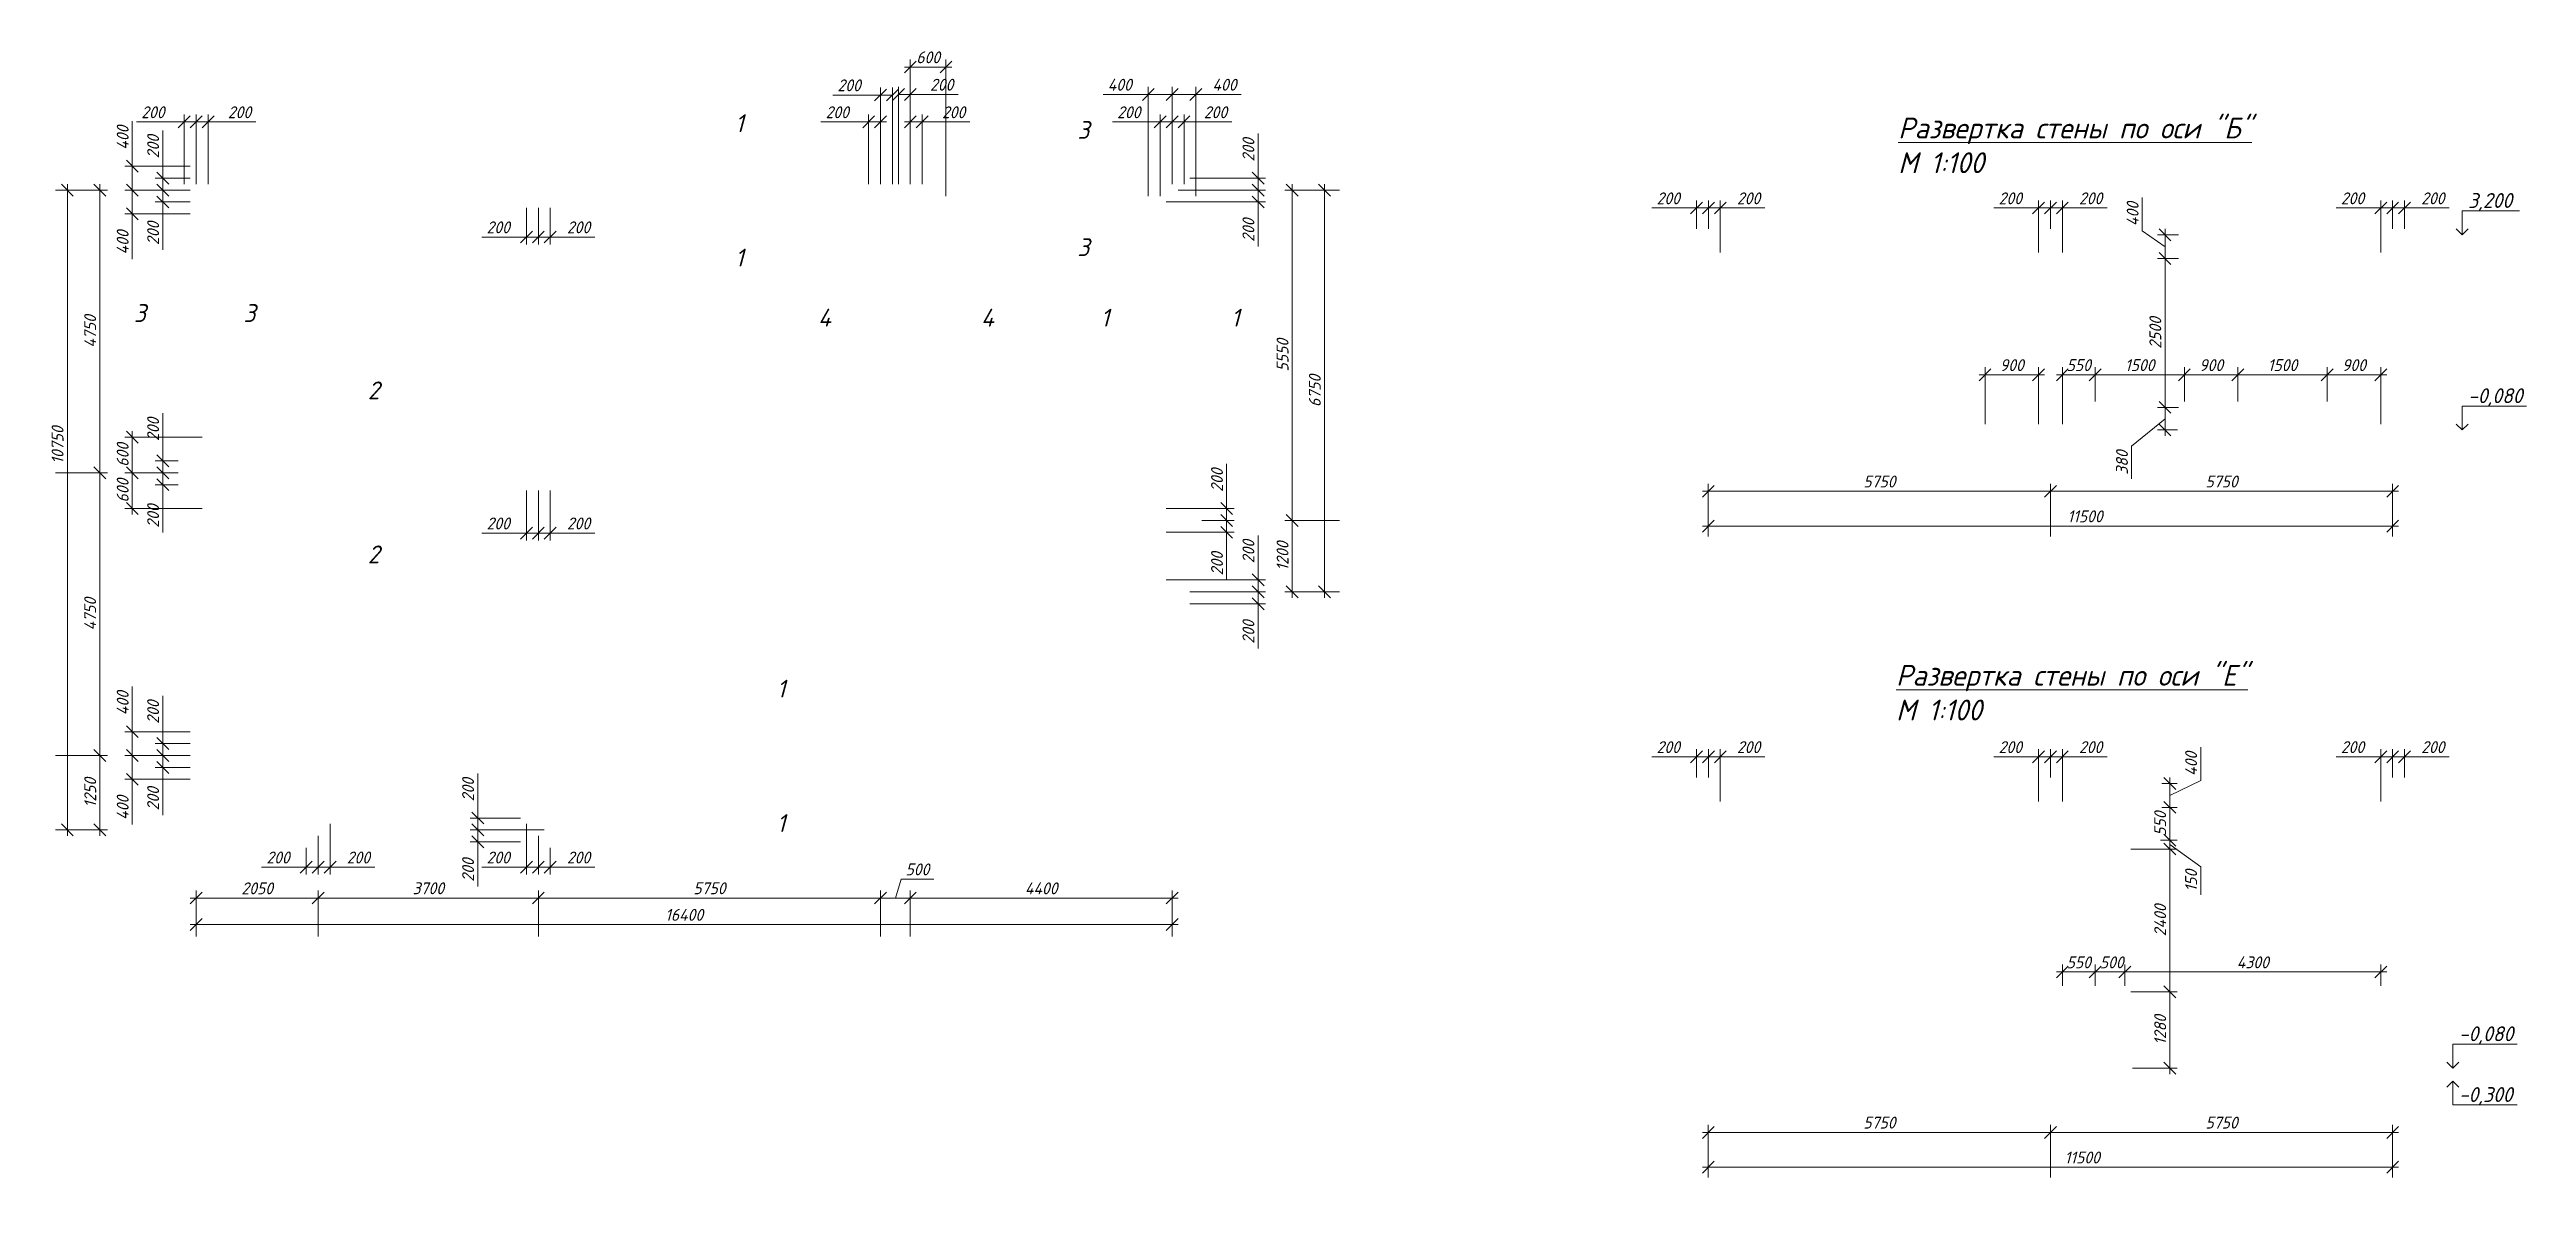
# Model space of a CAD drawing. Header units: millimetres. Extents: x 339888 to 1025294, y -263818 to -40540.
# Drawn here: x 932556 to 974179, y -263818 to -244767 of the extents above; entities that cross this region are included whole.
import ezdxf
from ezdxf import colors
from ezdxf.entities.mleader import LeaderData, LeaderLine
from ezdxf.math import Vec2, Vec3

# ---------------------------------------------------------------- set-up
doc = ezdxf.new("R2010")
doc.units = ezdxf.units.MM
doc.layers.get('0').update_dxf_attribs({"lineweight": 15})
for name, color, linetype, lineweight in [('0 @ 100', 7, 'Continuous', 15), ('Размеры', 250, 'Continuous', 18), ('Размеры @ 100', 250, 'Continuous', 18)]:
    doc.layers.add(name, color=color, linetype=linetype, lineweight=lineweight)
doc.styles.add('ГОСТ 2', font='GOST_Common Italic.ttf', dxfattribs={"height": 2})
doc.styles.add('ГОСТ 3', font='GOST_Common Italic.ttf', dxfattribs={"height": 3})
doc.dimstyles.new('ГОСТ_2К', dxfattribs={"dimtxt": 2, "dimasz": 2, "dimexe": 1.25, "dimexo": 1, "dimtad": 1, "dimdec": 0, "dimtxsty": 'ГОСТ 2', "dimblk": 'OBLIQUE', "dimcen": -2.5, "dimdle": 1, "dimclrd": 251, "dimclre": 251, "dimclrt": 256, "dimadec": 1, "dimazin": 0, "dimtfac": 1, "dimtdec": 0, "dimtmove": 0, "dimatfit": 3, "dimfxl": 1, "dimlwd": 15, "dimlwe": 15, "dimarcsym": 1})

msp = doc.modelspace()

# ---------------------------------------------------------------- texts
at = {"layer": '0 @ 100', "style": 'ГОСТ 3'}
for s, p in [('1', (944076.10057, -246155.09634)), ('3', (949827.41291, -246268.13903)), ('3', (949827.41291, -248237.41924)), ('1', (944076.10057, -248412.61373)), ('3', (933973.72247, -249344.52816)), ('3', (935815.89487, -249344.52816)), ('4', (945469.10573, -249422.34102)), ('4', (948208.59787, -249422.34102)), ('1', (950219.79529, -249422.34102)), ('1', (952409.56174, -249422.34102)), ('2', (937903.72703, -250643.54309)), ('2', (937903.72703, -253399.03374)), ('1', (944776.90331, -255655.09634)), ('1', (944776.90331, -257912.61373))]:
    msp.add_text(s, height=300, dxfattribs=at).set_placement(p)
at = {"layer": '0 @ 100', "char_height": 350, "attachment_point": 1, "style": 'ГОСТ 3'}
for s, insert in [('\\pi1068.7;{\\LРазвертка стены по оси "Б"\\P\\pi3516.9;}М 1:100', (962552.21744, -245910.45019)), ('\\pi1068.6;{\\LРазвертка стены по оси "Е"\\P\\pi3516.9;}М 1:100', (962516.31416, -255105.10332))]:
    msp.add_mtext_dynamic_manual_height_columns(s, width=8440.921773, gutter_width=1500, heights=[0], dxfattribs=dict(at, insert=insert))

# ---------------------------------------------------------------- blocks, each defined once
blk = doc.blocks.new('_Oblique')
at = {"color": 0, "linetype": 'ByBlock', "lineweight": -2}
blk.add_line((-0.5, -0.5), (0.5, 0.5), dxfattribs=at)
blk = doc.blocks.new('*D463')
at = {"layer": 'Defpoints', "color": 0, "lineweight": 15, "transparency": 16777216}
for p in [(937070, -259022), (935020, -259768), (937070, -259768)]:
    blk.add_point(p, dxfattribs=at)
at = {"layer": 'Размеры', "color": 251, "lineweight": 15, "transparency": 16777216}
for p, q in [((934920, -259022), (937170, -259022)), ((935020, -259668), (935020, -258897)), ((937070, -259668), (937070, -258897))]:
    blk.add_line(p, q, dxfattribs=at)
at = {"layer": 'Размеры', "color": 251, "lineweight": 15, "transparency": 16777216, "xscale": 200, "yscale": 200, "zscale": 200, "rotation": 180}
blk.add_blockref('_Oblique', (935020, -259022), dxfattribs=at)
at = {"layer": 'Размеры', "color": 251, "lineweight": 15, "transparency": 16777216, "xscale": 200, "yscale": 200, "zscale": 200}
blk.add_blockref('_Oblique', (937070, -259022), dxfattribs=at)
at = {"layer": 'Размеры', "transparency": 16777216, "insert": (936045, -258860), "char_height": 200, "attachment_point": 5, "style": 'ГОСТ 2'}
blk.add_mtext('2050', dxfattribs=at)
blk = doc.blocks.new('*D464')
at = {"layer": 'Defpoints', "color": 0, "lineweight": 15, "transparency": 16777216}
for p in [(940770, -259022), (937070, -259768), (940770, -259768)]:
    blk.add_point(p, dxfattribs=at)
at = {"layer": 'Размеры', "color": 251, "lineweight": 15, "transparency": 16777216}
for p, q in [((936970, -259022), (940870, -259022)), ((937070, -259668), (937070, -258897)), ((940770, -259668), (940770, -258897))]:
    blk.add_line(p, q, dxfattribs=at)
at = {"layer": 'Размеры', "color": 251, "lineweight": 15, "transparency": 16777216, "xscale": 200, "yscale": 200, "zscale": 200, "rotation": 180}
blk.add_blockref('_Oblique', (937070, -259022), dxfattribs=at)
at = {"layer": 'Размеры', "color": 251, "lineweight": 15, "transparency": 16777216, "xscale": 200, "yscale": 200, "zscale": 200}
blk.add_blockref('_Oblique', (940770, -259022), dxfattribs=at)
at = {"layer": 'Размеры', "transparency": 16777216, "insert": (938920, -258859), "char_height": 200, "attachment_point": 5, "style": 'ГОСТ 2'}
blk.add_mtext('3700', dxfattribs=at)
blk = doc.blocks.new('*D465')
at = {"layer": 'Defpoints', "color": 0, "lineweight": 15, "transparency": 16777216}
for p in [(946520, -259022), (940770, -259768), (946520, -259768)]:
    blk.add_point(p, dxfattribs=at)
at = {"layer": 'Размеры', "color": 251, "lineweight": 15, "transparency": 16777216}
for p, q in [((940670, -259022), (946620, -259022)), ((940770, -259668), (940770, -258897)), ((946520, -259668), (946520, -258897))]:
    blk.add_line(p, q, dxfattribs=at)
at = {"layer": 'Размеры', "color": 251, "lineweight": 15, "transparency": 16777216, "xscale": 200, "yscale": 200, "zscale": 200, "rotation": 180}
blk.add_blockref('_Oblique', (940770, -259022), dxfattribs=at)
at = {"layer": 'Размеры', "color": 251, "lineweight": 15, "transparency": 16777216, "xscale": 200, "yscale": 200, "zscale": 200}
blk.add_blockref('_Oblique', (946520, -259022), dxfattribs=at)
at = {"layer": 'Размеры', "transparency": 16777216, "insert": (943645, -258859), "char_height": 200, "attachment_point": 5, "style": 'ГОСТ 2'}
blk.add_mtext('5750', dxfattribs=at)
blk = doc.blocks.new('*D466')
at = {"layer": 'Defpoints', "color": 0, "lineweight": 15, "transparency": 16777216}
for p in [(947020, -259022), (946520, -259768), (947020, -259768)]:
    blk.add_point(p, dxfattribs=at)
at = {"layer": 'Размеры', "color": 251, "lineweight": 15, "transparency": 16777216}
for p, q in [((946770, -259022), (946866, -258704)), ((946866, -258704), (947415, -258704)), ((946420, -259022), (947120, -259022)), ((946520, -259668), (946520, -258897)), ((947020, -259668), (947020, -258897))]:
    blk.add_line(p, q, dxfattribs=at)
at = {"layer": 'Размеры', "color": 251, "lineweight": 15, "transparency": 16777216, "xscale": 200, "yscale": 200, "zscale": 200, "rotation": 180}
blk.add_blockref('_Oblique', (946520, -259022), dxfattribs=at)
at = {"layer": 'Размеры', "color": 251, "lineweight": 15, "transparency": 16777216, "xscale": 200, "yscale": 200, "zscale": 200}
blk.add_blockref('_Oblique', (947020, -259022), dxfattribs=at)
at = {"layer": 'Размеры', "transparency": 16777216, "insert": (947140, -258541), "char_height": 200, "attachment_point": 5, "style": 'ГОСТ 2'}
blk.add_mtext('500', dxfattribs=at)
blk = doc.blocks.new('*D467')
at = {"layer": 'Defpoints', "color": 0, "lineweight": 15, "transparency": 16777216}
for p in [(951420, -259022), (947020, -259768), (951420, -259768)]:
    blk.add_point(p, dxfattribs=at)
at = {"layer": 'Размеры', "color": 251, "lineweight": 15, "transparency": 16777216}
for p, q in [((946920, -259022), (951520, -259022)), ((947020, -259668), (947020, -258897)), ((951420, -259668), (951420, -258897))]:
    blk.add_line(p, q, dxfattribs=at)
at = {"layer": 'Размеры', "color": 251, "lineweight": 15, "transparency": 16777216, "xscale": 200, "yscale": 200, "zscale": 200, "rotation": 180}
blk.add_blockref('_Oblique', (947020, -259022), dxfattribs=at)
at = {"layer": 'Размеры', "color": 251, "lineweight": 15, "transparency": 16777216, "xscale": 200, "yscale": 200, "zscale": 200}
blk.add_blockref('_Oblique', (951420, -259022), dxfattribs=at)
at = {"layer": 'Размеры', "transparency": 16777216, "insert": (949220, -258860), "char_height": 200, "attachment_point": 5, "style": 'ГОСТ 2'}
blk.add_mtext('4400', dxfattribs=at)
blk = doc.blocks.new('*D468')
at = {"layer": 'Defpoints', "color": 0, "lineweight": 15, "transparency": 16777216}
for p in [(935020, -259468), (935020, -259768), (951420, -259768)]:
    blk.add_point(p, dxfattribs=at)
at = {"layer": 'Размеры', "color": 251, "lineweight": 15, "transparency": 16777216}
for p, q in [((951520, -259468), (934920, -259468)), ((935020, -259668), (935020, -259343)), ((951420, -259668), (951420, -259343))]:
    blk.add_line(p, q, dxfattribs=at)
at = {"layer": 'Размеры', "color": 251, "lineweight": 15, "transparency": 16777216, "xscale": 200, "yscale": 200, "zscale": 200, "rotation": 180}
blk.add_blockref('_Oblique', (935020, -259468), dxfattribs=at)
at = {"layer": 'Размеры', "color": 251, "lineweight": 15, "transparency": 16777216, "xscale": 200, "yscale": 200, "zscale": 200}
blk.add_blockref('_Oblique', (951420, -259468), dxfattribs=at)
at = {"layer": 'Размеры', "transparency": 16777216, "insert": (943220, -259305), "char_height": 200, "attachment_point": 5, "style": 'ГОСТ 2'}
blk.add_mtext('16400', dxfattribs=at)
blk = doc.blocks.new('*D469')
at = {"layer": 'Defpoints', "color": 0, "lineweight": 15, "transparency": 16777216}
for p in [(932556, -256628), (933402, -256628), (932556, -257878)]:
    blk.add_point(p, dxfattribs=at)
at = {"layer": 'Размеры', "color": 251, "lineweight": 15, "transparency": 16777216}
for p, q in [((932656, -256628), (933527, -256628)), ((933402, -257978), (933402, -256528)), ((932656, -257878), (933527, -257878))]:
    blk.add_line(p, q, dxfattribs=at)
at = {"layer": 'Размеры', "color": 251, "lineweight": 15, "transparency": 16777216, "xscale": 200, "yscale": 200, "zscale": 200}
for p, rotation in [((933402, -256628), 90), ((933402, -257878), 270)]:
    blk.add_blockref('_Oblique', p, dxfattribs=dict(at, rotation=rotation))
at = {"layer": 'Размеры', "transparency": 16777216, "insert": (933240, -257253), "char_height": 200, "attachment_point": 5, "rotation": 90, "style": 'ГОСТ 2'}
blk.add_mtext('1250', dxfattribs=at)
blk = doc.blocks.new('*D470')
at = {"layer": 'Defpoints', "color": 0, "lineweight": 15, "transparency": 16777216}
for p in [(932556, -251878), (933402, -251878), (932556, -256628)]:
    blk.add_point(p, dxfattribs=at)
at = {"layer": 'Размеры', "color": 251, "lineweight": 15, "transparency": 16777216}
for p, q in [((933402, -256728), (933402, -251778)), ((932656, -251878), (933527, -251878)), ((932656, -256628), (933527, -256628))]:
    blk.add_line(p, q, dxfattribs=at)
at = {"layer": 'Размеры', "color": 251, "lineweight": 15, "transparency": 16777216, "xscale": 200, "yscale": 200, "zscale": 200}
for p, rotation in [((933402, -251878), 90), ((933402, -256628), 270)]:
    blk.add_blockref('_Oblique', p, dxfattribs=dict(at, rotation=rotation))
at = {"layer": 'Размеры', "transparency": 16777216, "insert": (933238, -254253), "char_height": 200, "attachment_point": 5, "rotation": 90, "style": 'ГОСТ 2'}
blk.add_mtext('4750', dxfattribs=at)
blk = doc.blocks.new('*D471')
at = {"layer": 'Defpoints', "color": 0, "lineweight": 15, "transparency": 16777216}
for p in [(932556, -247128), (933402, -247128), (932556, -251878)]:
    blk.add_point(p, dxfattribs=at)
at = {"layer": 'Размеры', "color": 251, "lineweight": 15, "transparency": 16777216}
for p, q in [((932656, -247128), (933527, -247128)), ((933402, -251978), (933402, -247028)), ((932656, -251878), (933527, -251878))]:
    blk.add_line(p, q, dxfattribs=at)
at = {"layer": 'Размеры', "color": 251, "lineweight": 15, "transparency": 16777216, "xscale": 200, "yscale": 200, "zscale": 200}
for p, rotation in [((933402, -247128), 90), ((933402, -251878), 270)]:
    blk.add_blockref('_Oblique', p, dxfattribs=dict(at, rotation=rotation))
at = {"layer": 'Размеры', "transparency": 16777216, "insert": (933238, -249503), "char_height": 200, "attachment_point": 5, "rotation": 90, "style": 'ГОСТ 2'}
blk.add_mtext('4750', dxfattribs=at)
blk = doc.blocks.new('*D472')
at = {"color": 251, "lineweight": 15, "transparency": 16777216}
for p, q in [((932656, -247128), (932980, -247128)), ((932855, -257978), (932855, -247028)), ((932656, -257878), (932980, -257878))]:
    blk.add_line(p, q, dxfattribs=at)
at = {"layer": 'Defpoints', "color": 0, "lineweight": 15, "transparency": 16777216}
for p in [(932556, -247128), (932855, -247128), (932556, -257878)]:
    blk.add_point(p, dxfattribs=at)
at = {"color": 251, "lineweight": 15, "transparency": 16777216, "xscale": 200, "yscale": 200, "zscale": 200}
for p, rotation in [((932855, -247128), 90), ((932855, -257878), 270)]:
    blk.add_blockref('_Oblique', p, dxfattribs=dict(at, rotation=rotation))
at = {"transparency": 16777216, "insert": (932691, -251413), "char_height": 200, "attachment_point": 5, "rotation": 90, "style": 'ГОСТ 2'}
blk.add_mtext('10750', dxfattribs=at)
blk = doc.blocks.new('*D473')
at = {"layer": 'Defpoints', "color": 0, "lineweight": 15, "transparency": 16777216}
for p in [(953438, -252678), (954332, -252678), (954332, -253878)]:
    blk.add_point(p, dxfattribs=at)
at = {"layer": 'Размеры', "color": 251, "lineweight": 15, "transparency": 16777216}
for p, q in [((953438, -253978), (953438, -252578)), ((954232, -252678), (953313, -252678)), ((954232, -253878), (953313, -253878))]:
    blk.add_line(p, q, dxfattribs=at)
at = {"layer": 'Размеры', "color": 251, "lineweight": 15, "transparency": 16777216, "xscale": 200, "yscale": 200, "zscale": 200}
for p, rotation in [((953438, -252678), 90), ((953438, -253878), 270)]:
    blk.add_blockref('_Oblique', p, dxfattribs=dict(at, rotation=rotation))
at = {"layer": 'Размеры', "transparency": 16777216, "insert": (953276, -253278), "char_height": 200, "attachment_point": 5, "rotation": 90, "style": 'ГОСТ 2'}
blk.add_mtext('1200', dxfattribs=at)
blk = doc.blocks.new('*D474')
at = {"layer": 'Defpoints', "color": 0, "lineweight": 15, "transparency": 16777216}
for p in [(953438, -247128), (954332, -247128), (954332, -252678)]:
    blk.add_point(p, dxfattribs=at)
at = {"layer": 'Размеры', "color": 251, "lineweight": 15, "transparency": 16777216}
for p, q in [((954232, -247128), (953313, -247128)), ((953438, -252778), (953438, -247028)), ((954232, -252678), (953313, -252678))]:
    blk.add_line(p, q, dxfattribs=at)
at = {"layer": 'Размеры', "color": 251, "lineweight": 15, "transparency": 16777216, "xscale": 200, "yscale": 200, "zscale": 200}
for p, rotation in [((953438, -247128), 90), ((953438, -252678), 270)]:
    blk.add_blockref('_Oblique', p, dxfattribs=dict(at, rotation=rotation))
at = {"layer": 'Размеры', "transparency": 16777216, "insert": (953276, -249903), "char_height": 200, "attachment_point": 5, "rotation": 90, "style": 'ГОСТ 2'}
blk.add_mtext('5550', dxfattribs=at)
blk = doc.blocks.new('*D475')
at = {"color": 251, "lineweight": 15, "transparency": 16777216}
for p, q in [((934458, -246928), (934458, -246125)), ((934920, -246928), (934333, -246928)), ((934920, -247128), (934333, -247128)), ((934458, -247228), (934458, -246928))]:
    blk.add_line(p, q, dxfattribs=at)
at = {"layer": 'Defpoints', "color": 0, "lineweight": 15, "transparency": 16777216}
for p in [(934458, -246928), (935020, -246928), (935020, -247128)]:
    blk.add_point(p, dxfattribs=at)
at = {"color": 251, "lineweight": 15, "transparency": 16777216, "xscale": 200, "yscale": 200, "zscale": 200}
for p, rotation in [((934458, -246928), 90), ((934458, -247128), 270)]:
    blk.add_blockref('_Oblique', p, dxfattribs=dict(at, rotation=rotation))
at = {"transparency": 16777216, "insert": (934296, -246400), "char_height": 200, "attachment_point": 5, "rotation": 90, "style": 'ГОСТ 2'}
blk.add_mtext('200', dxfattribs=at)
blk = doc.blocks.new('*D476')
at = {"color": 251, "lineweight": 15, "transparency": 16777216}
for p, q in [((933947, -246728), (933947, -245969)), ((934920, -246728), (933822, -246728)), ((933947, -247228), (933947, -246728)), ((934920, -247128), (933822, -247128))]:
    blk.add_line(p, q, dxfattribs=at)
at = {"layer": 'Defpoints', "color": 0, "lineweight": 15, "transparency": 16777216}
for p in [(933947, -246728), (935020, -246728), (935020, -247128)]:
    blk.add_point(p, dxfattribs=at)
at = {"color": 251, "lineweight": 15, "transparency": 16777216, "xscale": 200, "yscale": 200, "zscale": 200}
for p, rotation in [((933947, -246728), 90), ((933947, -247128), 270)]:
    blk.add_blockref('_Oblique', p, dxfattribs=dict(at, rotation=rotation))
at = {"transparency": 16777216, "insert": (933785, -246249), "char_height": 200, "attachment_point": 5, "rotation": 90, "style": 'ГОСТ 2'}
blk.add_mtext('400', dxfattribs=at)
blk = doc.blocks.new('*D477')
at = {"color": 251, "lineweight": 15, "transparency": 16777216}
for p, q in [((934920, -247128), (934333, -247128)), ((934458, -247028), (934458, -247328)), ((934920, -247328), (934333, -247328)), ((934458, -247328), (934458, -248131))]:
    blk.add_line(p, q, dxfattribs=at)
at = {"layer": 'Defpoints', "color": 0, "lineweight": 15, "transparency": 16777216}
for p in [(935020, -247128), (934458, -247328), (935020, -247328)]:
    blk.add_point(p, dxfattribs=at)
at = {"color": 251, "lineweight": 15, "transparency": 16777216, "xscale": 200, "yscale": 200, "zscale": 200}
for p, rotation in [((934458, -247128), 90), ((934458, -247328), 270)]:
    blk.add_blockref('_Oblique', p, dxfattribs=dict(at, rotation=rotation))
at = {"transparency": 16777216, "insert": (934296, -247856), "char_height": 200, "attachment_point": 5, "rotation": 90, "style": 'ГОСТ 2'}
blk.add_mtext('200', dxfattribs=at)
blk = doc.blocks.new('*D478')
at = {"color": 251, "lineweight": 15, "transparency": 16777216}
for p, q in [((934920, -247128), (933822, -247128)), ((933947, -247028), (933947, -247528)), ((934920, -247528), (933822, -247528)), ((933947, -247528), (933947, -248288))]:
    blk.add_line(p, q, dxfattribs=at)
at = {"layer": 'Defpoints', "color": 0, "lineweight": 15, "transparency": 16777216}
for p in [(935020, -247128), (933947, -247528), (935020, -247528)]:
    blk.add_point(p, dxfattribs=at)
at = {"color": 251, "lineweight": 15, "transparency": 16777216, "xscale": 200, "yscale": 200, "zscale": 200}
for p, rotation in [((933947, -247128), 90), ((933947, -247528), 270)]:
    blk.add_blockref('_Oblique', p, dxfattribs=dict(at, rotation=rotation))
at = {"transparency": 16777216, "insert": (933785, -248008), "char_height": 200, "attachment_point": 5, "rotation": 90, "style": 'ГОСТ 2'}
blk.add_mtext('400', dxfattribs=at)
blk = doc.blocks.new('*D479')
at = {"color": 251, "lineweight": 15, "transparency": 16777216}
for p, q in [((934458, -251678), (934458, -250875)), ((934720, -251678), (934333, -251678)), ((934458, -251978), (934458, -251678)), ((934720, -251878), (934333, -251878))]:
    blk.add_line(p, q, dxfattribs=at)
at = {"layer": 'Defpoints', "color": 0, "lineweight": 15, "transparency": 16777216}
for p in [(934458, -251678), (934820, -251678), (934820, -251878)]:
    blk.add_point(p, dxfattribs=at)
at = {"color": 251, "lineweight": 15, "transparency": 16777216, "xscale": 200, "yscale": 200, "zscale": 200}
for p, rotation in [((934458, -251678), 90), ((934458, -251878), 270)]:
    blk.add_blockref('_Oblique', p, dxfattribs=dict(at, rotation=rotation))
at = {"transparency": 16777216, "insert": (934296, -251150), "char_height": 200, "attachment_point": 5, "rotation": 90, "style": 'ГОСТ 2'}
blk.add_mtext('200', dxfattribs=at)
blk = doc.blocks.new('*D480')
at = {"color": 251, "lineweight": 15, "transparency": 16777216}
for p, q in [((935120, -251278), (933822, -251278)), ((933947, -251978), (933947, -251178)), ((934720, -251878), (933822, -251878))]:
    blk.add_line(p, q, dxfattribs=at)
at = {"layer": 'Defpoints', "color": 0, "lineweight": 15, "transparency": 16777216}
for p in [(933947, -251278), (935220, -251278), (934820, -251878)]:
    blk.add_point(p, dxfattribs=at)
at = {"color": 251, "lineweight": 15, "transparency": 16777216, "xscale": 200, "yscale": 200, "zscale": 200}
for p, rotation in [((933947, -251278), 90), ((933947, -251878), 270)]:
    blk.add_blockref('_Oblique', p, dxfattribs=dict(at, rotation=rotation))
at = {"transparency": 16777216, "insert": (933785, -251578), "char_height": 200, "attachment_point": 5, "rotation": 90, "style": 'ГОСТ 2'}
blk.add_mtext('600', dxfattribs=at)
blk = doc.blocks.new('*D481')
at = {"color": 251, "lineweight": 15, "transparency": 16777216}
for p, q in [((934458, -251778), (934458, -252078)), ((934720, -251878), (934333, -251878)), ((934720, -252078), (934333, -252078)), ((934458, -252078), (934458, -252881))]:
    blk.add_line(p, q, dxfattribs=at)
at = {"layer": 'Defpoints', "color": 0, "lineweight": 15, "transparency": 16777216}
for p in [(934458, -252078), (934820, -251878), (934820, -252078)]:
    blk.add_point(p, dxfattribs=at)
at = {"color": 251, "lineweight": 15, "transparency": 16777216, "xscale": 200, "yscale": 200, "zscale": 200}
for p, rotation in [((934458, -251878), 90), ((934458, -252078), 270)]:
    blk.add_blockref('_Oblique', p, dxfattribs=dict(at, rotation=rotation))
at = {"transparency": 16777216, "insert": (934296, -252606), "char_height": 200, "attachment_point": 5, "rotation": 90, "style": 'ГОСТ 2'}
blk.add_mtext('200', dxfattribs=at)
blk = doc.blocks.new('*D482')
at = {"color": 251, "lineweight": 15, "transparency": 16777216}
for p, q in [((933947, -251778), (933947, -252578)), ((934720, -251878), (933822, -251878)), ((935120, -252478), (933822, -252478))]:
    blk.add_line(p, q, dxfattribs=at)
at = {"layer": 'Defpoints', "color": 0, "lineweight": 15, "transparency": 16777216}
for p in [(934820, -251878), (933947, -252478), (935220, -252478)]:
    blk.add_point(p, dxfattribs=at)
at = {"color": 251, "lineweight": 15, "transparency": 16777216, "xscale": 200, "yscale": 200, "zscale": 200}
for p, rotation in [((933947, -251878), 90), ((933947, -252478), 270)]:
    blk.add_blockref('_Oblique', p, dxfattribs=dict(at, rotation=rotation))
at = {"transparency": 16777216, "insert": (933785, -252178), "char_height": 200, "attachment_point": 5, "rotation": 90, "style": 'ГОСТ 2'}
blk.add_mtext('600', dxfattribs=at)
blk = doc.blocks.new('*D483')
at = {"color": 251, "lineweight": 15, "transparency": 16777216}
for p, q in [((934458, -256428), (934458, -255625)), ((934920, -256428), (934333, -256428)), ((934920, -256628), (934333, -256628)), ((934458, -256728), (934458, -256428))]:
    blk.add_line(p, q, dxfattribs=at)
at = {"layer": 'Defpoints', "color": 0, "lineweight": 15, "transparency": 16777216}
for p in [(934458, -256428), (935020, -256428), (935020, -256628)]:
    blk.add_point(p, dxfattribs=at)
at = {"color": 251, "lineweight": 15, "transparency": 16777216, "xscale": 200, "yscale": 200, "zscale": 200}
for p, rotation in [((934458, -256428), 90), ((934458, -256628), 270)]:
    blk.add_blockref('_Oblique', p, dxfattribs=dict(at, rotation=rotation))
at = {"transparency": 16777216, "insert": (934296, -255900), "char_height": 200, "attachment_point": 5, "rotation": 90, "style": 'ГОСТ 2'}
blk.add_mtext('200', dxfattribs=at)
blk = doc.blocks.new('*D484')
at = {"color": 251, "lineweight": 15, "transparency": 16777216}
for p, q in [((933947, -256228), (933947, -255469)), ((934920, -256228), (933822, -256228)), ((933947, -256728), (933947, -256228)), ((934920, -256628), (933822, -256628))]:
    blk.add_line(p, q, dxfattribs=at)
at = {"layer": 'Defpoints', "color": 0, "lineweight": 15, "transparency": 16777216}
for p in [(933947, -256228), (935020, -256228), (935020, -256628)]:
    blk.add_point(p, dxfattribs=at)
at = {"color": 251, "lineweight": 15, "transparency": 16777216, "xscale": 200, "yscale": 200, "zscale": 200}
for p, rotation in [((933947, -256228), 90), ((933947, -256628), 270)]:
    blk.add_blockref('_Oblique', p, dxfattribs=dict(at, rotation=rotation))
at = {"transparency": 16777216, "insert": (933785, -255749), "char_height": 200, "attachment_point": 5, "rotation": 90, "style": 'ГОСТ 2'}
blk.add_mtext('400', dxfattribs=at)
blk = doc.blocks.new('*D485')
at = {"color": 251, "lineweight": 15, "transparency": 16777216}
for p, q in [((934920, -256628), (934333, -256628)), ((934458, -256528), (934458, -256828)), ((934920, -256828), (934333, -256828)), ((934458, -256828), (934458, -257631))]:
    blk.add_line(p, q, dxfattribs=at)
at = {"layer": 'Defpoints', "color": 0, "lineweight": 15, "transparency": 16777216}
for p in [(935020, -256628), (934458, -256828), (935020, -256828)]:
    blk.add_point(p, dxfattribs=at)
at = {"color": 251, "lineweight": 15, "transparency": 16777216, "xscale": 200, "yscale": 200, "zscale": 200}
for p, rotation in [((934458, -256628), 90), ((934458, -256828), 270)]:
    blk.add_blockref('_Oblique', p, dxfattribs=dict(at, rotation=rotation))
at = {"transparency": 16777216, "insert": (934296, -257356), "char_height": 200, "attachment_point": 5, "rotation": 90, "style": 'ГОСТ 2'}
blk.add_mtext('200', dxfattribs=at)
blk = doc.blocks.new('*D486')
at = {"color": 251, "lineweight": 15, "transparency": 16777216}
for p, q in [((934920, -256628), (933822, -256628)), ((933947, -256528), (933947, -257028)), ((934920, -257028), (933822, -257028)), ((933947, -257028), (933947, -257788))]:
    blk.add_line(p, q, dxfattribs=at)
at = {"layer": 'Defpoints', "color": 0, "lineweight": 15, "transparency": 16777216}
for p in [(935020, -256628), (933947, -257028), (935020, -257028)]:
    blk.add_point(p, dxfattribs=at)
at = {"color": 251, "lineweight": 15, "transparency": 16777216, "xscale": 200, "yscale": 200, "zscale": 200}
for p, rotation in [((933947, -256628), 90), ((933947, -257028), 270)]:
    blk.add_blockref('_Oblique', p, dxfattribs=dict(at, rotation=rotation))
at = {"transparency": 16777216, "insert": (933785, -257508), "char_height": 200, "attachment_point": 5, "rotation": 90, "style": 'ГОСТ 2'}
blk.add_mtext('400', dxfattribs=at)
blk = doc.blocks.new('*D487')
at = {"color": 251, "lineweight": 15, "transparency": 16777216}
for p, q in [((934820, -245983), (934017, -245983)), ((934820, -247028), (934820, -245858)), ((935120, -245983), (934820, -245983)), ((935020, -247028), (935020, -245858))]:
    blk.add_line(p, q, dxfattribs=at)
at = {"layer": 'Defpoints', "color": 0, "lineweight": 15, "transparency": 16777216}
for p in [(934820, -245983), (934820, -247128), (935020, -247128)]:
    blk.add_point(p, dxfattribs=at)
at = {"color": 251, "lineweight": 15, "transparency": 16777216, "xscale": 200, "yscale": 200, "zscale": 200, "rotation": 180}
blk.add_blockref('_Oblique', (934820, -245983), dxfattribs=at)
at = {"color": 251, "lineweight": 15, "transparency": 16777216, "xscale": 200, "yscale": 200, "zscale": 200}
blk.add_blockref('_Oblique', (935020, -245983), dxfattribs=at)
at = {"transparency": 16777216, "insert": (934292, -245821), "char_height": 200, "attachment_point": 5, "style": 'ГОСТ 2'}
blk.add_mtext('200', dxfattribs=at)
blk = doc.blocks.new('*D488')
at = {"color": 251, "lineweight": 15, "transparency": 16777216}
for p, q in [((934920, -245983), (935220, -245983)), ((935020, -247028), (935020, -245858)), ((935220, -247028), (935220, -245858)), ((935220, -245983), (936023, -245983))]:
    blk.add_line(p, q, dxfattribs=at)
at = {"layer": 'Defpoints', "color": 0, "lineweight": 15, "transparency": 16777216}
for p in [(935220, -245983), (935020, -247128), (935220, -247128)]:
    blk.add_point(p, dxfattribs=at)
at = {"color": 251, "lineweight": 15, "transparency": 16777216, "xscale": 200, "yscale": 200, "zscale": 200, "rotation": 180}
blk.add_blockref('_Oblique', (935020, -245983), dxfattribs=at)
at = {"color": 251, "lineweight": 15, "transparency": 16777216, "xscale": 200, "yscale": 200, "zscale": 200}
blk.add_blockref('_Oblique', (935220, -245983), dxfattribs=at)
at = {"transparency": 16777216, "insert": (935748, -245821), "char_height": 200, "attachment_point": 5, "style": 'ГОСТ 2'}
blk.add_mtext('200', dxfattribs=at)
blk = doc.blocks.new('*D489')
at = {"color": 251, "lineweight": 15, "transparency": 16777216}
for p, q in [((946520, -245531), (945717, -245531)), ((946720, -245531), (946420, -245531)), ((946520, -247028), (946520, -245406)), ((946720, -247028), (946720, -245406))]:
    blk.add_line(p, q, dxfattribs=at)
at = {"layer": 'Defpoints', "color": 0, "lineweight": 15, "transparency": 16777216}
for p in [(946720, -245531), (946520, -247128), (946720, -247128)]:
    blk.add_point(p, dxfattribs=at)
at = {"color": 251, "lineweight": 15, "transparency": 16777216, "xscale": 200, "yscale": 200, "zscale": 200, "rotation": 180}
blk.add_blockref('_Oblique', (946520, -245531), dxfattribs=at)
at = {"color": 251, "lineweight": 15, "transparency": 16777216, "xscale": 200, "yscale": 200, "zscale": 200}
blk.add_blockref('_Oblique', (946720, -245531), dxfattribs=at)
at = {"transparency": 16777216, "insert": (945992, -245368), "char_height": 200, "attachment_point": 5, "style": 'ГОСТ 2'}
blk.add_mtext('200', dxfattribs=at)
blk = doc.blocks.new('*D490')
at = {"color": 251, "lineweight": 15, "transparency": 16777216}
for p, q in [((946320, -245983), (945517, -245983)), ((946320, -247028), (946320, -245858)), ((946620, -245983), (946320, -245983)), ((946520, -247028), (946520, -245858))]:
    blk.add_line(p, q, dxfattribs=at)
at = {"layer": 'Defpoints', "color": 0, "lineweight": 15, "transparency": 16777216}
for p in [(946320, -245983), (946320, -247128), (946520, -247128)]:
    blk.add_point(p, dxfattribs=at)
at = {"color": 251, "lineweight": 15, "transparency": 16777216, "xscale": 200, "yscale": 200, "zscale": 200, "rotation": 180}
blk.add_blockref('_Oblique', (946320, -245983), dxfattribs=at)
at = {"color": 251, "lineweight": 15, "transparency": 16777216, "xscale": 200, "yscale": 200, "zscale": 200}
blk.add_blockref('_Oblique', (946520, -245983), dxfattribs=at)
at = {"transparency": 16777216, "insert": (945792, -245821), "char_height": 200, "attachment_point": 5, "style": 'ГОСТ 2'}
blk.add_mtext('200', dxfattribs=at)
blk = doc.blocks.new('*D491')
at = {"color": 251, "lineweight": 15, "transparency": 16777216}
for p, q in [((951320, -245983), (951620, -245983)), ((951420, -247028), (951420, -245858)), ((951620, -247028), (951620, -245858)), ((951620, -245983), (952423, -245983))]:
    blk.add_line(p, q, dxfattribs=at)
at = {"layer": 'Defpoints', "color": 0, "lineweight": 15, "transparency": 16777216}
for p in [(951620, -245983), (951420, -247128), (951620, -247128)]:
    blk.add_point(p, dxfattribs=at)
at = {"color": 251, "lineweight": 15, "transparency": 16777216, "xscale": 200, "yscale": 200, "zscale": 200, "rotation": 180}
blk.add_blockref('_Oblique', (951420, -245983), dxfattribs=at)
at = {"color": 251, "lineweight": 15, "transparency": 16777216, "xscale": 200, "yscale": 200, "zscale": 200}
blk.add_blockref('_Oblique', (951620, -245983), dxfattribs=at)
at = {"transparency": 16777216, "insert": (952148, -245821), "char_height": 200, "attachment_point": 5, "style": 'ГОСТ 2'}
blk.add_mtext('200', dxfattribs=at)
blk = doc.blocks.new('*D492')
at = {"color": 251, "lineweight": 15, "transparency": 16777216}
for p, q in [((951220, -245983), (950417, -245983)), ((951220, -247228), (951220, -245858)), ((951520, -245983), (951220, -245983)), ((951420, -247028), (951420, -245858))]:
    blk.add_line(p, q, dxfattribs=at)
at = {"layer": 'Defpoints', "color": 0, "lineweight": 15, "transparency": 16777216}
for p in [(951220, -245983), (951420, -247128), (951220, -247328)]:
    blk.add_point(p, dxfattribs=at)
at = {"color": 251, "lineweight": 15, "transparency": 16777216, "xscale": 200, "yscale": 200, "zscale": 200, "rotation": 180}
blk.add_blockref('_Oblique', (951220, -245983), dxfattribs=at)
at = {"color": 251, "lineweight": 15, "transparency": 16777216, "xscale": 200, "yscale": 200, "zscale": 200}
blk.add_blockref('_Oblique', (951420, -245983), dxfattribs=at)
at = {"transparency": 16777216, "insert": (950692, -245821), "char_height": 200, "attachment_point": 5, "style": 'ГОСТ 2'}
blk.add_mtext('200', dxfattribs=at)
blk = doc.blocks.new('*D493')
at = {"color": 251, "lineweight": 15, "transparency": 16777216}
for p, q in [((946920, -245983), (947220, -245983)), ((947020, -247028), (947020, -245858)), ((947220, -247028), (947220, -245858)), ((947220, -245983), (948023, -245983))]:
    blk.add_line(p, q, dxfattribs=at)
at = {"layer": 'Defpoints', "color": 0, "lineweight": 15, "transparency": 16777216}
for p in [(947220, -245983), (947020, -247128), (947220, -247128)]:
    blk.add_point(p, dxfattribs=at)
at = {"color": 251, "lineweight": 15, "transparency": 16777216, "xscale": 200, "yscale": 200, "zscale": 200, "rotation": 180}
blk.add_blockref('_Oblique', (947020, -245983), dxfattribs=at)
at = {"color": 251, "lineweight": 15, "transparency": 16777216, "xscale": 200, "yscale": 200, "zscale": 200}
blk.add_blockref('_Oblique', (947220, -245983), dxfattribs=at)
at = {"transparency": 16777216, "insert": (947748, -245821), "char_height": 200, "attachment_point": 5, "style": 'ГОСТ 2'}
blk.add_mtext('200', dxfattribs=at)
blk = doc.blocks.new('*D494')
at = {"color": 251, "lineweight": 15, "transparency": 16777216}
for p, q in [((946820, -247028), (946820, -245396)), ((946820, -245521), (947120, -245521)), ((947020, -247028), (947020, -245396)), ((947020, -245521), (947823, -245521))]:
    blk.add_line(p, q, dxfattribs=at)
at = {"layer": 'Defpoints', "color": 0, "lineweight": 15, "transparency": 16777216}
for p in [(946820, -245521), (946820, -247128), (947020, -247128)]:
    blk.add_point(p, dxfattribs=at)
at = {"color": 251, "lineweight": 15, "transparency": 16777216, "xscale": 200, "yscale": 200, "zscale": 200, "rotation": 180}
blk.add_blockref('_Oblique', (946820, -245521), dxfattribs=at)
at = {"color": 251, "lineweight": 15, "transparency": 16777216, "xscale": 200, "yscale": 200, "zscale": 200}
blk.add_blockref('_Oblique', (947020, -245521), dxfattribs=at)
at = {"transparency": 16777216, "insert": (947548, -245358), "char_height": 200, "attachment_point": 5, "style": 'ГОСТ 2'}
blk.add_mtext('200', dxfattribs=at)
blk = doc.blocks.new('*D495')
at = {"color": 251, "lineweight": 15, "transparency": 16777216}
for p, q in [((946920, -245061), (947720, -245061)), ((947020, -247028), (947020, -244936)), ((947620, -247228), (947620, -244936))]:
    blk.add_line(p, q, dxfattribs=at)
at = {"layer": 'Defpoints', "color": 0, "lineweight": 15, "transparency": 16777216}
for p in [(947620, -245061), (947020, -247128), (947620, -247328)]:
    blk.add_point(p, dxfattribs=at)
at = {"color": 251, "lineweight": 15, "transparency": 16777216, "xscale": 200, "yscale": 200, "zscale": 200, "rotation": 180}
blk.add_blockref('_Oblique', (947020, -245061), dxfattribs=at)
at = {"color": 251, "lineweight": 15, "transparency": 16777216, "xscale": 200, "yscale": 200, "zscale": 200}
blk.add_blockref('_Oblique', (947620, -245061), dxfattribs=at)
at = {"transparency": 16777216, "insert": (947320, -244898), "char_height": 200, "attachment_point": 5, "style": 'ГОСТ 2'}
blk.add_mtext('600', dxfattribs=at)
blk = doc.blocks.new('*D496')
at = {"color": 251, "lineweight": 15, "transparency": 16777216}
for p, q in [((951020, -245521), (950260, -245521)), ((951020, -247228), (951020, -245396)), ((951520, -245521), (951020, -245521)), ((951420, -247028), (951420, -245396))]:
    blk.add_line(p, q, dxfattribs=at)
at = {"layer": 'Defpoints', "color": 0, "lineweight": 15, "transparency": 16777216}
for p in [(951020, -245521), (951420, -247128), (951020, -247328)]:
    blk.add_point(p, dxfattribs=at)
at = {"color": 251, "lineweight": 15, "transparency": 16777216, "xscale": 200, "yscale": 200, "zscale": 200, "rotation": 180}
blk.add_blockref('_Oblique', (951020, -245521), dxfattribs=at)
at = {"color": 251, "lineweight": 15, "transparency": 16777216, "xscale": 200, "yscale": 200, "zscale": 200}
blk.add_blockref('_Oblique', (951420, -245521), dxfattribs=at)
at = {"transparency": 16777216, "insert": (950540, -245358), "char_height": 200, "attachment_point": 5, "style": 'ГОСТ 2'}
blk.add_mtext('400', dxfattribs=at)
blk = doc.blocks.new('*D497')
at = {"color": 251, "lineweight": 15, "transparency": 16777216}
for p, q in [((951320, -245521), (951820, -245521)), ((951420, -247028), (951420, -245396)), ((951820, -247228), (951820, -245396)), ((951820, -245521), (952580, -245521))]:
    blk.add_line(p, q, dxfattribs=at)
at = {"layer": 'Defpoints', "color": 0, "lineweight": 15, "transparency": 16777216}
for p in [(951820, -245521), (951420, -247128), (951820, -247328)]:
    blk.add_point(p, dxfattribs=at)
at = {"color": 251, "lineweight": 15, "transparency": 16777216, "xscale": 200, "yscale": 200, "zscale": 200, "rotation": 180}
blk.add_blockref('_Oblique', (951420, -245521), dxfattribs=at)
at = {"color": 251, "lineweight": 15, "transparency": 16777216, "xscale": 200, "yscale": 200, "zscale": 200}
blk.add_blockref('_Oblique', (951820, -245521), dxfattribs=at)
at = {"transparency": 16777216, "insert": (952300, -245358), "char_height": 200, "attachment_point": 5, "style": 'ГОСТ 2'}
blk.add_mtext('400', dxfattribs=at)
blk = doc.blocks.new('*D498')
at = {"color": 251, "lineweight": 15, "transparency": 16777216}
for p, q in [((954232, -247128), (953857, -247128)), ((953982, -253978), (953982, -247028)), ((954232, -253878), (953857, -253878))]:
    blk.add_line(p, q, dxfattribs=at)
at = {"layer": 'Defpoints', "color": 0, "lineweight": 15, "transparency": 16777216}
for p in [(953982, -247128), (954332, -247128), (954332, -253878)]:
    blk.add_point(p, dxfattribs=at)
at = {"color": 251, "lineweight": 15, "transparency": 16777216, "xscale": 200, "yscale": 200, "zscale": 200}
for p, rotation in [((953982, -247128), 90), ((953982, -253878), 270)]:
    blk.add_blockref('_Oblique', p, dxfattribs=dict(at, rotation=rotation))
at = {"transparency": 16777216, "insert": (953818, -250503), "char_height": 200, "attachment_point": 5, "rotation": 90, "style": 'ГОСТ 2'}
blk.add_mtext('6750', dxfattribs=at)
blk = doc.blocks.new('*D499')
at = {"color": 251, "lineweight": 15, "transparency": 16777216}
for p, q in [((952864, -246928), (952864, -246179)), ((951520, -247128), (952989, -247128)), ((951720, -246928), (952989, -246928)), ((952864, -247228), (952864, -246928))]:
    blk.add_line(p, q, dxfattribs=at)
at = {"layer": 'Defpoints', "color": 0, "lineweight": 15, "transparency": 16777216}
for p in [(951420, -247128), (951620, -246928), (952864, -246928)]:
    blk.add_point(p, dxfattribs=at)
at = {"color": 251, "lineweight": 15, "transparency": 16777216, "xscale": 200, "yscale": 200, "zscale": 200}
for p, rotation in [((952864, -246928), 90), ((952864, -247128), 270)]:
    blk.add_blockref('_Oblique', p, dxfattribs=dict(at, rotation=rotation))
at = {"transparency": 16777216, "insert": (952702, -246453), "char_height": 200, "attachment_point": 5, "rotation": 90, "style": 'ГОСТ 2'}
blk.add_mtext('200', dxfattribs=at)
blk = doc.blocks.new('*D500')
at = {"color": 251, "lineweight": 15, "transparency": 16777216}
for p, q in [((951520, -247128), (952989, -247128)), ((952864, -247028), (952864, -247328)), ((951320, -247328), (952989, -247328)), ((952864, -247328), (952864, -248078))]:
    blk.add_line(p, q, dxfattribs=at)
at = {"layer": 'Defpoints', "color": 0, "lineweight": 15, "transparency": 16777216}
for p in [(951420, -247128), (951220, -247328), (952864, -247328)]:
    blk.add_point(p, dxfattribs=at)
at = {"color": 251, "lineweight": 15, "transparency": 16777216, "xscale": 200, "yscale": 200, "zscale": 200}
for p, rotation in [((952864, -247128), 90), ((952864, -247328), 270)]:
    blk.add_blockref('_Oblique', p, dxfattribs=dict(at, rotation=rotation))
at = {"transparency": 16777216, "insert": (952702, -247803), "char_height": 200, "attachment_point": 5, "rotation": 90, "style": 'ГОСТ 2'}
blk.add_mtext('200', dxfattribs=at)
blk = doc.blocks.new('*D501')
at = {"color": 251, "lineweight": 15, "transparency": 16777216}
for p, q in [((951720, -253878), (952989, -253878)), ((952864, -253778), (952864, -254078)), ((951720, -254078), (952989, -254078)), ((952864, -254078), (952864, -254828))]:
    blk.add_line(p, q, dxfattribs=at)
at = {"layer": 'Defpoints', "color": 0, "lineweight": 15, "transparency": 16777216}
for p in [(951620, -253878), (951620, -254078), (952864, -254078)]:
    blk.add_point(p, dxfattribs=at)
at = {"color": 251, "lineweight": 15, "transparency": 16777216, "xscale": 200, "yscale": 200, "zscale": 200}
for p, rotation in [((952864, -253878), 90), ((952864, -254078), 270)]:
    blk.add_blockref('_Oblique', p, dxfattribs=dict(at, rotation=rotation))
at = {"transparency": 16777216, "insert": (952702, -254553), "char_height": 200, "attachment_point": 5, "rotation": 90, "style": 'ГОСТ 2'}
blk.add_mtext('200', dxfattribs=at)
blk = doc.blocks.new('*D502')
at = {"color": 251, "lineweight": 15, "transparency": 16777216}
for p, q in [((952864, -253678), (952864, -252929)), ((951320, -253678), (952989, -253678)), ((951720, -253878), (952989, -253878)), ((952864, -253978), (952864, -253678))]:
    blk.add_line(p, q, dxfattribs=at)
at = {"layer": 'Defpoints', "color": 0, "lineweight": 15, "transparency": 16777216}
for p in [(951220, -253678), (951620, -253878), (952864, -253678)]:
    blk.add_point(p, dxfattribs=at)
at = {"color": 251, "lineweight": 15, "transparency": 16777216, "xscale": 200, "yscale": 200, "zscale": 200}
for p, rotation in [((952864, -253678), 90), ((952864, -253878), 270)]:
    blk.add_blockref('_Oblique', p, dxfattribs=dict(at, rotation=rotation))
at = {"transparency": 16777216, "insert": (952702, -253203), "char_height": 200, "attachment_point": 5, "rotation": 90, "style": 'ГОСТ 2'}
blk.add_mtext('200', dxfattribs=at)
blk = doc.blocks.new('*D503')
at = {"color": 251, "lineweight": 15, "transparency": 16777216}
for p, q in [((952336, -252578), (952336, -252878)), ((951320, -252878), (952461, -252878)), ((951920, -252678), (952461, -252678)), ((952336, -252878), (952336, -253681))]:
    blk.add_line(p, q, dxfattribs=at)
at = {"layer": 'Defpoints', "color": 0, "lineweight": 15, "transparency": 16777216}
for p in [(951220, -252878), (951820, -252678), (952336, -252878)]:
    blk.add_point(p, dxfattribs=at)
at = {"color": 251, "lineweight": 15, "transparency": 16777216, "xscale": 200, "yscale": 200, "zscale": 200}
for p, rotation in [((952336, -252678), 90), ((952336, -252878), 270)]:
    blk.add_blockref('_Oblique', p, dxfattribs=dict(at, rotation=rotation))
at = {"transparency": 16777216, "insert": (952174, -253406), "char_height": 200, "attachment_point": 5, "rotation": 90, "style": 'ГОСТ 2'}
blk.add_mtext('200', dxfattribs=at)
blk = doc.blocks.new('*D504')
at = {"color": 251, "lineweight": 15, "transparency": 16777216}
for p, q in [((952336, -252478), (952336, -251729)), ((951320, -252478), (952461, -252478)), ((952336, -252778), (952336, -252478)), ((951920, -252678), (952461, -252678))]:
    blk.add_line(p, q, dxfattribs=at)
at = {"layer": 'Defpoints', "color": 0, "lineweight": 15, "transparency": 16777216}
for p in [(951220, -252478), (952336, -252478), (951820, -252678)]:
    blk.add_point(p, dxfattribs=at)
at = {"color": 251, "lineweight": 15, "transparency": 16777216, "xscale": 200, "yscale": 200, "zscale": 200}
for p, rotation in [((952336, -252478), 90), ((952336, -252678), 270)]:
    blk.add_blockref('_Oblique', p, dxfattribs=dict(at, rotation=rotation))
at = {"transparency": 16777216, "insert": (952174, -252003), "char_height": 200, "attachment_point": 5, "rotation": 90, "style": 'ГОСТ 2'}
blk.add_mtext('200', dxfattribs=at)
blk = doc.blocks.new('*D505')
at = {"color": 251, "lineweight": 15, "transparency": 16777216}
for p, q in [((940570, -247428), (940570, -248042)), ((940770, -247428), (940770, -248042)), ((940570, -247917), (939820, -247917)), ((940870, -247917), (940570, -247917))]:
    blk.add_line(p, q, dxfattribs=at)
at = {"layer": 'Defpoints', "color": 0, "lineweight": 15, "transparency": 16777216}
for p in [(940570, -247328), (940770, -247328), (940570, -247917)]:
    blk.add_point(p, dxfattribs=at)
at = {"color": 251, "lineweight": 15, "transparency": 16777216, "xscale": 200, "yscale": 200, "zscale": 200, "rotation": 180}
blk.add_blockref('_Oblique', (940570, -247917), dxfattribs=at)
at = {"color": 251, "lineweight": 15, "transparency": 16777216, "xscale": 200, "yscale": 200, "zscale": 200}
blk.add_blockref('_Oblique', (940770, -247917), dxfattribs=at)
at = {"transparency": 16777216, "insert": (940095, -247754), "char_height": 200, "attachment_point": 5, "style": 'ГОСТ 2'}
blk.add_mtext('200', dxfattribs=at)
blk = doc.blocks.new('*D506')
at = {"color": 251, "lineweight": 15, "transparency": 16777216}
for p, q in [((940570, -252178), (940570, -253016)), ((940770, -252178), (940770, -253016)), ((940570, -252891), (939820, -252891)), ((940870, -252891), (940570, -252891))]:
    blk.add_line(p, q, dxfattribs=at)
at = {"layer": 'Defpoints', "color": 0, "lineweight": 15, "transparency": 16777216}
for p in [(940570, -252078), (940770, -252078), (940570, -252891)]:
    blk.add_point(p, dxfattribs=at)
at = {"color": 251, "lineweight": 15, "transparency": 16777216, "xscale": 200, "yscale": 200, "zscale": 200, "rotation": 180}
blk.add_blockref('_Oblique', (940570, -252891), dxfattribs=at)
at = {"color": 251, "lineweight": 15, "transparency": 16777216, "xscale": 200, "yscale": 200, "zscale": 200}
blk.add_blockref('_Oblique', (940770, -252891), dxfattribs=at)
at = {"transparency": 16777216, "insert": (940095, -252729), "char_height": 200, "attachment_point": 5, "style": 'ГОСТ 2'}
blk.add_mtext('200', dxfattribs=at)
blk = doc.blocks.new('*D507')
at = {"color": 251, "lineweight": 15, "transparency": 16777216}
for p, q in [((940770, -258178), (940770, -258629)), ((940970, -258178), (940970, -258629)), ((940670, -258504), (940970, -258504)), ((940970, -258504), (941720, -258504))]:
    blk.add_line(p, q, dxfattribs=at)
at = {"layer": 'Defpoints', "color": 0, "lineweight": 15, "transparency": 16777216}
for p in [(940770, -258078), (940970, -258078), (940970, -258504)]:
    blk.add_point(p, dxfattribs=at)
at = {"color": 251, "lineweight": 15, "transparency": 16777216, "xscale": 200, "yscale": 200, "zscale": 200, "rotation": 180}
blk.add_blockref('_Oblique', (940770, -258504), dxfattribs=at)
at = {"color": 251, "lineweight": 15, "transparency": 16777216, "xscale": 200, "yscale": 200, "zscale": 200}
blk.add_blockref('_Oblique', (940970, -258504), dxfattribs=at)
at = {"transparency": 16777216, "insert": (941445, -258342), "char_height": 200, "attachment_point": 5, "style": 'ГОСТ 2'}
blk.add_mtext('200', dxfattribs=at)
blk = doc.blocks.new('*D508')
at = {"color": 251, "lineweight": 15, "transparency": 16777216}
for p, q in [((939751, -257678), (939751, -256929)), ((940470, -257678), (939626, -257678)), ((940870, -257878), (939626, -257878)), ((939751, -257978), (939751, -257678))]:
    blk.add_line(p, q, dxfattribs=at)
at = {"layer": 'Defpoints', "color": 0, "lineweight": 15, "transparency": 16777216}
for p in [(939751, -257678), (940570, -257678), (940970, -257878)]:
    blk.add_point(p, dxfattribs=at)
at = {"color": 251, "lineweight": 15, "transparency": 16777216, "xscale": 200, "yscale": 200, "zscale": 200}
for p, rotation in [((939751, -257678), 90), ((939751, -257878), 270)]:
    blk.add_blockref('_Oblique', p, dxfattribs=dict(at, rotation=rotation))
at = {"transparency": 16777216, "insert": (939589, -257203), "char_height": 200, "attachment_point": 5, "rotation": 90, "style": 'ГОСТ 2'}
blk.add_mtext('200', dxfattribs=at)
blk = doc.blocks.new('*D509')
at = {"color": 251, "lineweight": 15, "transparency": 16777216}
for p, q in [((940470, -257878), (939626, -257878)), ((939751, -257778), (939751, -258078)), ((940470, -258078), (939626, -258078)), ((939751, -258078), (939751, -258828))]:
    blk.add_line(p, q, dxfattribs=at)
at = {"layer": 'Defpoints', "color": 0, "lineweight": 15, "transparency": 16777216}
for p in [(940570, -257878), (939751, -258078), (940570, -258078)]:
    blk.add_point(p, dxfattribs=at)
at = {"color": 251, "lineweight": 15, "transparency": 16777216, "xscale": 200, "yscale": 200, "zscale": 200}
for p, rotation in [((939751, -257878), 90), ((939751, -258078), 270)]:
    blk.add_blockref('_Oblique', p, dxfattribs=dict(at, rotation=rotation))
at = {"transparency": 16777216, "insert": (939589, -258553), "char_height": 200, "attachment_point": 5, "rotation": 90, "style": 'ГОСТ 2'}
blk.add_mtext('200', dxfattribs=at)
blk = doc.blocks.new('*D510')
at = {"color": 251, "lineweight": 15, "transparency": 16777216}
for p, q in [((940570, -257778), (940570, -258629)), ((940770, -257978), (940770, -258629)), ((940570, -258504), (939820, -258504)), ((940870, -258504), (940570, -258504))]:
    blk.add_line(p, q, dxfattribs=at)
at = {"layer": 'Defpoints', "color": 0, "lineweight": 15, "transparency": 16777216}
for p in [(940570, -257678), (940770, -257878), (940570, -258504)]:
    blk.add_point(p, dxfattribs=at)
at = {"color": 251, "lineweight": 15, "transparency": 16777216, "xscale": 200, "yscale": 200, "zscale": 200, "rotation": 180}
blk.add_blockref('_Oblique', (940570, -258504), dxfattribs=at)
at = {"color": 251, "lineweight": 15, "transparency": 16777216, "xscale": 200, "yscale": 200, "zscale": 200}
blk.add_blockref('_Oblique', (940770, -258504), dxfattribs=at)
at = {"transparency": 16777216, "insert": (940095, -258342), "char_height": 200, "attachment_point": 5, "style": 'ГОСТ 2'}
blk.add_mtext('200', dxfattribs=at)
blk = doc.blocks.new('*D511')
at = {"color": 251, "lineweight": 15, "transparency": 16777216}
for p, q in [((936870, -258178), (936870, -258629)), ((937070, -258178), (937070, -258629)), ((936870, -258504), (936120, -258504)), ((937170, -258504), (936870, -258504))]:
    blk.add_line(p, q, dxfattribs=at)
at = {"layer": 'Defpoints', "color": 0, "lineweight": 15, "transparency": 16777216}
for p in [(936870, -258078), (937070, -258078), (936870, -258504)]:
    blk.add_point(p, dxfattribs=at)
at = {"color": 251, "lineweight": 15, "transparency": 16777216, "xscale": 200, "yscale": 200, "zscale": 200, "rotation": 180}
blk.add_blockref('_Oblique', (936870, -258504), dxfattribs=at)
at = {"color": 251, "lineweight": 15, "transparency": 16777216, "xscale": 200, "yscale": 200, "zscale": 200}
blk.add_blockref('_Oblique', (937070, -258504), dxfattribs=at)
at = {"transparency": 16777216, "insert": (936395, -258342), "char_height": 200, "attachment_point": 5, "style": 'ГОСТ 2'}
blk.add_mtext('200', dxfattribs=at)
blk = doc.blocks.new('*D512')
at = {"color": 251, "lineweight": 15, "transparency": 16777216}
for p, q in [((937070, -257978), (937070, -258629)), ((937270, -257778), (937270, -258629)), ((936970, -258504), (937270, -258504)), ((937270, -258504), (938020, -258504))]:
    blk.add_line(p, q, dxfattribs=at)
at = {"layer": 'Defpoints', "color": 0, "lineweight": 15, "transparency": 16777216}
for p in [(937070, -257878), (937270, -257678), (937270, -258504)]:
    blk.add_point(p, dxfattribs=at)
at = {"color": 251, "lineweight": 15, "transparency": 16777216, "xscale": 200, "yscale": 200, "zscale": 200, "rotation": 180}
blk.add_blockref('_Oblique', (937070, -258504), dxfattribs=at)
at = {"color": 251, "lineweight": 15, "transparency": 16777216, "xscale": 200, "yscale": 200, "zscale": 200}
blk.add_blockref('_Oblique', (937270, -258504), dxfattribs=at)
at = {"transparency": 16777216, "insert": (937745, -258342), "char_height": 200, "attachment_point": 5, "style": 'ГОСТ 2'}
blk.add_mtext('200', dxfattribs=at)
blk = doc.blocks.new('*D513')
at = {"color": 251, "lineweight": 15, "transparency": 16777216}
for p, q in [((940770, -247428), (940770, -248042)), ((940970, -247428), (940970, -248042)), ((940670, -247917), (940970, -247917)), ((940970, -247917), (941720, -247917))]:
    blk.add_line(p, q, dxfattribs=at)
at = {"layer": 'Defpoints', "color": 0, "lineweight": 15, "transparency": 16777216}
for p in [(940770, -247328), (940970, -247328), (940970, -247917)]:
    blk.add_point(p, dxfattribs=at)
at = {"color": 251, "lineweight": 15, "transparency": 16777216, "xscale": 200, "yscale": 200, "zscale": 200, "rotation": 180}
blk.add_blockref('_Oblique', (940770, -247917), dxfattribs=at)
at = {"color": 251, "lineweight": 15, "transparency": 16777216, "xscale": 200, "yscale": 200, "zscale": 200}
blk.add_blockref('_Oblique', (940970, -247917), dxfattribs=at)
at = {"transparency": 16777216, "insert": (941445, -247754), "char_height": 200, "attachment_point": 5, "style": 'ГОСТ 2'}
blk.add_mtext('200', dxfattribs=at)
blk = doc.blocks.new('*D514')
at = {"color": 251, "lineweight": 15, "transparency": 16777216}
for p, q in [((940770, -252178), (940770, -253016)), ((940970, -252178), (940970, -253016)), ((940670, -252891), (940970, -252891)), ((940970, -252891), (941720, -252891))]:
    blk.add_line(p, q, dxfattribs=at)
at = {"layer": 'Defpoints', "color": 0, "lineweight": 15, "transparency": 16777216}
for p in [(940770, -252078), (940970, -252078), (940970, -252891)]:
    blk.add_point(p, dxfattribs=at)
at = {"color": 251, "lineweight": 15, "transparency": 16777216, "xscale": 200, "yscale": 200, "zscale": 200, "rotation": 180}
blk.add_blockref('_Oblique', (940770, -252891), dxfattribs=at)
at = {"color": 251, "lineweight": 15, "transparency": 16777216, "xscale": 200, "yscale": 200, "zscale": 200}
blk.add_blockref('_Oblique', (940970, -252891), dxfattribs=at)
at = {"transparency": 16777216, "insert": (941445, -252729), "char_height": 200, "attachment_point": 5, "style": 'ГОСТ 2'}
blk.add_mtext('200', dxfattribs=at)
blk = doc.blocks.new('_Open90')
at = {"color": 0, "linetype": 'ByBlock', "lineweight": -2}
for p, q in [((0, 0), (-1, 0)), ((-0.5, 0.5), (0, 0)), ((0, 0), (-0.5, -0.5))]:
    blk.add_line(p, q, dxfattribs=at)
blk = doc.blocks.new('*D515')
at = {"color": 251, "lineweight": 15, "transparency": 16777216}
for p, q in [((960330, -262960), (966280, -262960)), ((960430, -263718), (960430, -262835)), ((966180, -263718), (966180, -262835))]:
    blk.add_line(p, q, dxfattribs=at)
at = {"layer": 'Defpoints', "color": 0, "lineweight": 15, "transparency": 16777216}
for p in [(966180, -262960), (960430, -263818), (966180, -263818)]:
    blk.add_point(p, dxfattribs=at)
at = {"color": 251, "lineweight": 15, "transparency": 16777216, "xscale": 200, "yscale": 200, "zscale": 200, "rotation": 180}
blk.add_blockref('_Oblique', (960430, -262960), dxfattribs=at)
at = {"color": 251, "lineweight": 15, "transparency": 16777216, "xscale": 200, "yscale": 200, "zscale": 200}
blk.add_blockref('_Oblique', (966180, -262960), dxfattribs=at)
at = {"transparency": 16777216, "insert": (963305, -262796), "char_height": 200, "attachment_point": 5, "style": 'ГОСТ 2'}
blk.add_mtext('5750', dxfattribs=at)
blk = doc.blocks.new('*D516')
at = {"color": 251, "lineweight": 15, "transparency": 16777216}
for p, q in [((966080, -262960), (972030, -262960)), ((966180, -263718), (966180, -262835)), ((971930, -263718), (971930, -262835))]:
    blk.add_line(p, q, dxfattribs=at)
at = {"layer": 'Defpoints', "color": 0, "lineweight": 15, "transparency": 16777216}
for p in [(971930, -262960), (966180, -263818), (971930, -263818)]:
    blk.add_point(p, dxfattribs=at)
at = {"color": 251, "lineweight": 15, "transparency": 16777216, "xscale": 200, "yscale": 200, "zscale": 200, "rotation": 180}
blk.add_blockref('_Oblique', (966180, -262960), dxfattribs=at)
at = {"color": 251, "lineweight": 15, "transparency": 16777216, "xscale": 200, "yscale": 200, "zscale": 200}
blk.add_blockref('_Oblique', (971930, -262960), dxfattribs=at)
at = {"transparency": 16777216, "insert": (969055, -262796), "char_height": 200, "attachment_point": 5, "style": 'ГОСТ 2'}
blk.add_mtext('5750', dxfattribs=at)
blk = doc.blocks.new('*D517')
at = {"color": 251, "lineweight": 15, "transparency": 16777216}
for p, q in [((960430, -263718), (960430, -263419)), ((971930, -263717), (971930, -263419)), ((972030, -263544), (960330, -263544))]:
    blk.add_line(p, q, dxfattribs=at)
at = {"layer": 'Defpoints', "color": 0, "lineweight": 15, "transparency": 16777216}
for p in [(960430, -263544), (960430, -263818), (971930, -263817)]:
    blk.add_point(p, dxfattribs=at)
at = {"color": 251, "lineweight": 15, "transparency": 16777216, "xscale": 200, "yscale": 200, "zscale": 200, "rotation": 180}
blk.add_blockref('_Oblique', (960430, -263544), dxfattribs=at)
at = {"color": 251, "lineweight": 15, "transparency": 16777216, "xscale": 200, "yscale": 200, "zscale": 200}
blk.add_blockref('_Oblique', (971930, -263544), dxfattribs=at)
at = {"transparency": 16777216, "insert": (966714, -263382), "char_height": 200, "attachment_point": 5, "style": 'ГОСТ 2'}
blk.add_mtext('11500', dxfattribs=at)
blk = doc.blocks.new('*D518')
at = {"color": 251, "lineweight": 15, "transparency": 16777216}
for p, q in [((960330, -252189), (966280, -252189)), ((960430, -252947), (960430, -252064)), ((966180, -252947), (966180, -252064))]:
    blk.add_line(p, q, dxfattribs=at)
at = {"layer": 'Defpoints', "color": 0, "lineweight": 15, "transparency": 16777216}
for p in [(966180, -252189), (960430, -253047), (966180, -253047)]:
    blk.add_point(p, dxfattribs=at)
at = {"color": 251, "lineweight": 15, "transparency": 16777216, "xscale": 200, "yscale": 200, "zscale": 200, "rotation": 180}
blk.add_blockref('_Oblique', (960430, -252189), dxfattribs=at)
at = {"color": 251, "lineweight": 15, "transparency": 16777216, "xscale": 200, "yscale": 200, "zscale": 200}
blk.add_blockref('_Oblique', (966180, -252189), dxfattribs=at)
at = {"transparency": 16777216, "insert": (963305, -252025), "char_height": 200, "attachment_point": 5, "style": 'ГОСТ 2'}
blk.add_mtext('5750', dxfattribs=at)
blk = doc.blocks.new('*D519')
at = {"color": 251, "lineweight": 15, "transparency": 16777216}
for p, q in [((966080, -252189), (972030, -252189)), ((966180, -252947), (966180, -252064)), ((971930, -252947), (971930, -252064))]:
    blk.add_line(p, q, dxfattribs=at)
at = {"layer": 'Defpoints', "color": 0, "lineweight": 15, "transparency": 16777216}
for p in [(971930, -252189), (966180, -253047), (971930, -253047)]:
    blk.add_point(p, dxfattribs=at)
at = {"color": 251, "lineweight": 15, "transparency": 16777216, "xscale": 200, "yscale": 200, "zscale": 200, "rotation": 180}
blk.add_blockref('_Oblique', (966180, -252189), dxfattribs=at)
at = {"color": 251, "lineweight": 15, "transparency": 16777216, "xscale": 200, "yscale": 200, "zscale": 200}
blk.add_blockref('_Oblique', (971930, -252189), dxfattribs=at)
at = {"transparency": 16777216, "insert": (969055, -252025), "char_height": 200, "attachment_point": 5, "style": 'ГОСТ 2'}
blk.add_mtext('5750', dxfattribs=at)
blk = doc.blocks.new('*D520')
at = {"color": 251, "lineweight": 15, "transparency": 16777216}
for p, q in [((960430, -252947), (960430, -252648)), ((971930, -252947), (971930, -252648)), ((972030, -252773), (960330, -252773))]:
    blk.add_line(p, q, dxfattribs=at)
at = {"layer": 'Defpoints', "color": 0, "lineweight": 15, "transparency": 16777216}
for p in [(960430, -252773), (960430, -253047), (971930, -253047)]:
    blk.add_point(p, dxfattribs=at)
at = {"color": 251, "lineweight": 15, "transparency": 16777216, "xscale": 200, "yscale": 200, "zscale": 200, "rotation": 180}
blk.add_blockref('_Oblique', (960430, -252773), dxfattribs=at)
at = {"color": 251, "lineweight": 15, "transparency": 16777216, "xscale": 200, "yscale": 200, "zscale": 200}
blk.add_blockref('_Oblique', (971930, -252773), dxfattribs=at)
at = {"transparency": 16777216, "insert": (966761, -252610), "char_height": 200, "attachment_point": 5, "style": 'ГОСТ 2'}
blk.add_mtext('11500', dxfattribs=at)
blk = doc.blocks.new('*D522')
at = {"color": 251, "lineweight": 15, "transparency": 16777216}
for p, q in [((965080, -251059), (965080, -250106)), ((965980, -251059), (965980, -250106)), ((966080, -250231), (964980, -250231))]:
    blk.add_line(p, q, dxfattribs=at)
at = {"layer": 'Defpoints', "color": 0, "lineweight": 15, "transparency": 16777216}
for p in [(965080, -250231), (965080, -251159), (965980, -251159)]:
    blk.add_point(p, dxfattribs=at)
at = {"color": 251, "lineweight": 15, "transparency": 16777216, "xscale": 200, "yscale": 200, "zscale": 200, "rotation": 180}
blk.add_blockref('_Oblique', (965080, -250231), dxfattribs=at)
at = {"color": 251, "lineweight": 15, "transparency": 16777216, "xscale": 200, "yscale": 200, "zscale": 200}
blk.add_blockref('_Oblique', (965980, -250231), dxfattribs=at)
at = {"lineweight": 15, "transparency": 16777216, "insert": (965530, -250069), "char_height": 200, "attachment_point": 5, "style": 'ГОСТ 2'}
blk.add_mtext('900', dxfattribs=at)
blk = doc.blocks.new('*D523')
at = {"color": 251, "lineweight": 15, "transparency": 16777216}
for p, q in [((969330, -250679), (969330, -250106)), ((970830, -250679), (970830, -250106)), ((970930, -250231), (969230, -250231))]:
    blk.add_line(p, q, dxfattribs=at)
at = {"layer": 'Defpoints', "color": 0, "lineweight": 15, "transparency": 16777216}
for p in [(969330, -250231), (969330, -250779), (970830, -250779)]:
    blk.add_point(p, dxfattribs=at)
at = {"color": 251, "lineweight": 15, "transparency": 16777216, "xscale": 200, "yscale": 200, "zscale": 200, "rotation": 180}
blk.add_blockref('_Oblique', (969330, -250231), dxfattribs=at)
at = {"color": 251, "lineweight": 15, "transparency": 16777216, "xscale": 200, "yscale": 200, "zscale": 200}
blk.add_blockref('_Oblique', (970830, -250231), dxfattribs=at)
at = {"lineweight": 15, "transparency": 16777216, "insert": (970080, -250069), "char_height": 200, "attachment_point": 5, "style": 'ГОСТ 2'}
blk.add_mtext('1500', dxfattribs=at)
blk = doc.blocks.new('*D524')
at = {"color": 251, "lineweight": 15, "transparency": 16777216}
for p, q in [((968430, -250679), (968430, -250106)), ((969330, -250679), (969330, -250106)), ((969430, -250231), (968330, -250231))]:
    blk.add_line(p, q, dxfattribs=at)
at = {"layer": 'Defpoints', "color": 0, "lineweight": 15, "transparency": 16777216}
for p in [(968430, -250231), (968430, -250779), (969330, -250779)]:
    blk.add_point(p, dxfattribs=at)
at = {"color": 251, "lineweight": 15, "transparency": 16777216, "xscale": 200, "yscale": 200, "zscale": 200, "rotation": 180}
blk.add_blockref('_Oblique', (968430, -250231), dxfattribs=at)
at = {"color": 251, "lineweight": 15, "transparency": 16777216, "xscale": 200, "yscale": 200, "zscale": 200}
blk.add_blockref('_Oblique', (969330, -250231), dxfattribs=at)
at = {"lineweight": 15, "transparency": 16777216, "insert": (968880, -250069), "char_height": 200, "attachment_point": 5, "style": 'ГОСТ 2'}
blk.add_mtext('900', dxfattribs=at)
blk = doc.blocks.new('*D525')
at = {"color": 251, "lineweight": 15, "transparency": 16777216}
for p, q in [((966930, -250679), (966930, -250106)), ((968430, -250679), (968430, -250106)), ((968530, -250231), (966830, -250231))]:
    blk.add_line(p, q, dxfattribs=at)
at = {"layer": 'Defpoints', "color": 0, "lineweight": 15, "transparency": 16777216}
for p in [(966930, -250231), (966930, -250779), (968430, -250779)]:
    blk.add_point(p, dxfattribs=at)
at = {"color": 251, "lineweight": 15, "transparency": 16777216, "xscale": 200, "yscale": 200, "zscale": 200, "rotation": 180}
blk.add_blockref('_Oblique', (966930, -250231), dxfattribs=at)
at = {"color": 251, "lineweight": 15, "transparency": 16777216, "xscale": 200, "yscale": 200, "zscale": 200}
blk.add_blockref('_Oblique', (968430, -250231), dxfattribs=at)
at = {"lineweight": 15, "transparency": 16777216, "insert": (967680, -250069), "char_height": 200, "attachment_point": 5, "style": 'ГОСТ 2'}
blk.add_mtext('1500', dxfattribs=at)
blk = doc.blocks.new('*D526')
at = {"color": 251, "lineweight": 15, "transparency": 16777216}
for p, q in [((966380, -251059), (966380, -250106)), ((966930, -250679), (966930, -250106)), ((967030, -250231), (966280, -250231))]:
    blk.add_line(p, q, dxfattribs=at)
at = {"layer": 'Defpoints', "color": 0, "lineweight": 15, "transparency": 16777216}
for p in [(966380, -250231), (966930, -250779), (966380, -251159)]:
    blk.add_point(p, dxfattribs=at)
at = {"color": 251, "lineweight": 15, "transparency": 16777216, "xscale": 200, "yscale": 200, "zscale": 200, "rotation": 180}
blk.add_blockref('_Oblique', (966380, -250231), dxfattribs=at)
at = {"color": 251, "lineweight": 15, "transparency": 16777216, "xscale": 200, "yscale": 200, "zscale": 200}
blk.add_blockref('_Oblique', (966930, -250231), dxfattribs=at)
at = {"lineweight": 15, "transparency": 16777216, "insert": (966655, -250069), "char_height": 200, "attachment_point": 5, "style": 'ГОСТ 2'}
blk.add_mtext('550', dxfattribs=at)
blk = doc.blocks.new('*D527')
at = {"color": 251, "lineweight": 15, "transparency": 16777216}
for p, q in [((968105, -250969), (967544, -251432)), ((968330, -250779), (967980, -250779)), ((968105, -250679), (968105, -251259)), ((968317, -251159), (967980, -251159)), ((967544, -251432), (967544, -251982))]:
    blk.add_line(p, q, dxfattribs=at)
at = {"layer": 'Defpoints', "color": 0, "lineweight": 15, "transparency": 16777216}
for p in [(968430, -250779), (968105, -251159), (968417, -251159)]:
    blk.add_point(p, dxfattribs=at)
at = {"color": 251, "lineweight": 15, "transparency": 16777216, "xscale": 200, "yscale": 200, "zscale": 200}
for p, rotation in [((968105, -250779), 90), ((968105, -251159), 270)]:
    blk.add_blockref('_Oblique', p, dxfattribs=dict(at, rotation=rotation))
at = {"lineweight": 15, "transparency": 16777216, "insert": (967382, -251707), "char_height": 200, "attachment_point": 5, "rotation": 90, "style": 'ГОСТ 2'}
blk.add_mtext('380', dxfattribs=at)
blk = doc.blocks.new('*D528')
at = {"color": 251, "lineweight": 15, "transparency": 16777216}
for p, q in [((968330, -248279), (967980, -248279)), ((968105, -250879), (968105, -248179)), ((968317, -250779), (967980, -250779))]:
    blk.add_line(p, q, dxfattribs=at)
at = {"layer": 'Defpoints', "color": 0, "lineweight": 15, "transparency": 16777216}
for p in [(968105, -248279), (968430, -248279), (968417, -250779)]:
    blk.add_point(p, dxfattribs=at)
at = {"color": 251, "lineweight": 15, "transparency": 16777216, "xscale": 200, "yscale": 200, "zscale": 200}
for p, rotation in [((968105, -248279), 90), ((968105, -250779), 270)]:
    blk.add_blockref('_Oblique', p, dxfattribs=dict(at, rotation=rotation))
at = {"lineweight": 15, "transparency": 16777216, "insert": (967942, -249529), "char_height": 200, "attachment_point": 5, "rotation": 90, "style": 'ГОСТ 2'}
blk.add_mtext('2500', dxfattribs=at)
blk = doc.blocks.new('*D529')
at = {"color": 251, "lineweight": 15, "transparency": 16777216}
for p, q in [((967723, -247811), (967723, -247251)), ((968105, -248079), (967723, -247811)), ((968330, -247879), (967980, -247879)), ((968105, -248379), (968105, -247779)), ((968330, -248279), (967980, -248279))]:
    blk.add_line(p, q, dxfattribs=at)
at = {"layer": 'Defpoints', "color": 0, "lineweight": 15, "transparency": 16777216}
for p in [(968105, -247879), (968430, -247879), (968430, -248279)]:
    blk.add_point(p, dxfattribs=at)
at = {"color": 251, "lineweight": 15, "transparency": 16777216, "xscale": 200, "yscale": 200, "zscale": 200}
for p, rotation in [((968105, -247879), 90), ((968105, -248279), 270)]:
    blk.add_blockref('_Oblique', p, dxfattribs=dict(at, rotation=rotation))
at = {"lineweight": 15, "transparency": 16777216, "insert": (967561, -247531), "char_height": 200, "attachment_point": 5, "rotation": 90, "style": 'ГОСТ 2'}
blk.add_mtext('400', dxfattribs=at)
blk = doc.blocks.new('*D530')
at = {"color": 251, "lineweight": 15, "transparency": 16777216}
for p, q in [((970830, -250679), (970830, -250106)), ((971730, -251059), (971730, -250106)), ((970730, -250231), (971830, -250231))]:
    blk.add_line(p, q, dxfattribs=at)
at = {"layer": 'Defpoints', "color": 0, "lineweight": 15, "transparency": 16777216}
for p in [(971730, -250231), (970830, -250779), (971730, -251159)]:
    blk.add_point(p, dxfattribs=at)
at = {"color": 251, "lineweight": 15, "transparency": 16777216, "xscale": 200, "yscale": 200, "zscale": 200, "rotation": 180}
blk.add_blockref('_Oblique', (970830, -250231), dxfattribs=at)
at = {"color": 251, "lineweight": 15, "transparency": 16777216, "xscale": 200, "yscale": 200, "zscale": 200}
blk.add_blockref('_Oblique', (971730, -250231), dxfattribs=at)
at = {"lineweight": 15, "transparency": 16777216, "insert": (971280, -250069), "char_height": 200, "attachment_point": 5, "style": 'ГОСТ 2'}
blk.add_mtext('900', dxfattribs=at)
blk = doc.blocks.new('*D531')
at = {"color": 251, "lineweight": 15, "transparency": 16777216}
for p, q in [((971730, -247429), (970980, -247429)), ((971730, -248179), (971730, -247304)), ((972030, -247429), (971730, -247429)), ((971930, -247779), (971930, -247304))]:
    blk.add_line(p, q, dxfattribs=at)
at = {"layer": 'Defpoints', "color": 0, "lineweight": 15, "transparency": 16777216}
for p in [(971730, -247429), (971930, -247879), (971730, -248279)]:
    blk.add_point(p, dxfattribs=at)
at = {"color": 251, "lineweight": 15, "transparency": 16777216, "xscale": 200, "yscale": 200, "zscale": 200, "rotation": 180}
blk.add_blockref('_Oblique', (971730, -247429), dxfattribs=at)
at = {"color": 251, "lineweight": 15, "transparency": 16777216, "xscale": 200, "yscale": 200, "zscale": 200}
blk.add_blockref('_Oblique', (971930, -247429), dxfattribs=at)
at = {"lineweight": 15, "transparency": 16777216, "insert": (971255, -247267), "char_height": 200, "attachment_point": 5, "style": 'ГОСТ 2'}
blk.add_mtext('200', dxfattribs=at)
blk = doc.blocks.new('*D532')
at = {"color": 251, "lineweight": 15, "transparency": 16777216}
for p, q in [((971830, -247429), (972130, -247429)), ((971930, -247779), (971930, -247304)), ((972130, -247779), (972130, -247304)), ((972130, -247429), (972880, -247429))]:
    blk.add_line(p, q, dxfattribs=at)
at = {"layer": 'Defpoints', "color": 0, "lineweight": 15, "transparency": 16777216}
for p in [(972130, -247429), (971930, -247879), (972130, -247879)]:
    blk.add_point(p, dxfattribs=at)
at = {"color": 251, "lineweight": 15, "transparency": 16777216, "xscale": 200, "yscale": 200, "zscale": 200, "rotation": 180}
blk.add_blockref('_Oblique', (971930, -247429), dxfattribs=at)
at = {"color": 251, "lineweight": 15, "transparency": 16777216, "xscale": 200, "yscale": 200, "zscale": 200}
blk.add_blockref('_Oblique', (972130, -247429), dxfattribs=at)
at = {"lineweight": 15, "transparency": 16777216, "insert": (972605, -247267), "char_height": 200, "attachment_point": 5, "style": 'ГОСТ 2'}
blk.add_mtext('200', dxfattribs=at)
blk = doc.blocks.new('*D533')
at = {"color": 251, "lineweight": 15, "transparency": 16777216}
for p, q in [((965980, -247429), (965230, -247429)), ((965980, -248179), (965980, -247304)), ((966280, -247429), (965980, -247429)), ((966180, -247779), (966180, -247304))]:
    blk.add_line(p, q, dxfattribs=at)
at = {"layer": 'Defpoints', "color": 0, "lineweight": 15, "transparency": 16777216}
for p in [(965980, -247429), (966180, -247879), (965980, -248279)]:
    blk.add_point(p, dxfattribs=at)
at = {"color": 251, "lineweight": 15, "transparency": 16777216, "xscale": 200, "yscale": 200, "zscale": 200, "rotation": 180}
blk.add_blockref('_Oblique', (965980, -247429), dxfattribs=at)
at = {"color": 251, "lineweight": 15, "transparency": 16777216, "xscale": 200, "yscale": 200, "zscale": 200}
blk.add_blockref('_Oblique', (966180, -247429), dxfattribs=at)
at = {"lineweight": 15, "transparency": 16777216, "insert": (965505, -247267), "char_height": 200, "attachment_point": 5, "style": 'ГОСТ 2'}
blk.add_mtext('200', dxfattribs=at)
blk = doc.blocks.new('*D534')
at = {"color": 251, "lineweight": 15, "transparency": 16777216}
for p, q in [((966080, -247429), (966380, -247429)), ((966180, -247779), (966180, -247304)), ((966380, -248179), (966380, -247304)), ((966380, -247429), (967130, -247429))]:
    blk.add_line(p, q, dxfattribs=at)
at = {"layer": 'Defpoints', "color": 0, "lineweight": 15, "transparency": 16777216}
for p in [(966380, -247429), (966180, -247879), (966380, -248279)]:
    blk.add_point(p, dxfattribs=at)
at = {"color": 251, "lineweight": 15, "transparency": 16777216, "xscale": 200, "yscale": 200, "zscale": 200, "rotation": 180}
blk.add_blockref('_Oblique', (966180, -247429), dxfattribs=at)
at = {"color": 251, "lineweight": 15, "transparency": 16777216, "xscale": 200, "yscale": 200, "zscale": 200}
blk.add_blockref('_Oblique', (966380, -247429), dxfattribs=at)
at = {"lineweight": 15, "transparency": 16777216, "insert": (966855, -247267), "char_height": 200, "attachment_point": 5, "style": 'ГОСТ 2'}
blk.add_mtext('200', dxfattribs=at)
blk = doc.blocks.new('*D535')
at = {"color": 251, "lineweight": 15, "transparency": 16777216}
for p, q in [((960231, -247429), (959482, -247429)), ((960231, -247779), (960231, -247304)), ((960532, -247429), (960231, -247429)), ((960432, -247779), (960432, -247304))]:
    blk.add_line(p, q, dxfattribs=at)
at = {"layer": 'Defpoints', "color": 0, "lineweight": 15, "transparency": 16777216}
for p in [(960231, -247429), (960231, -247879), (960432, -247879)]:
    blk.add_point(p, dxfattribs=at)
at = {"color": 251, "lineweight": 15, "transparency": 16777216, "xscale": 200, "yscale": 200, "zscale": 200, "rotation": 180}
blk.add_blockref('_Oblique', (960231, -247429), dxfattribs=at)
at = {"color": 251, "lineweight": 15, "transparency": 16777216, "xscale": 200, "yscale": 200, "zscale": 200}
blk.add_blockref('_Oblique', (960432, -247429), dxfattribs=at)
at = {"lineweight": 15, "transparency": 16777216, "insert": (959757, -247267), "char_height": 200, "attachment_point": 5, "style": 'ГОСТ 2'}
blk.add_mtext('200', dxfattribs=at)
blk = doc.blocks.new('*D536')
at = {"color": 251, "lineweight": 15, "transparency": 16777216}
for p, q in [((960332, -247429), (960632, -247429)), ((960432, -247779), (960432, -247304)), ((960632, -248179), (960632, -247304)), ((960632, -247429), (961382, -247429))]:
    blk.add_line(p, q, dxfattribs=at)
at = {"layer": 'Defpoints', "color": 0, "lineweight": 15, "transparency": 16777216}
for p in [(960632, -247429), (960432, -247879), (960632, -248279)]:
    blk.add_point(p, dxfattribs=at)
at = {"color": 251, "lineweight": 15, "transparency": 16777216, "xscale": 200, "yscale": 200, "zscale": 200, "rotation": 180}
blk.add_blockref('_Oblique', (960432, -247429), dxfattribs=at)
at = {"color": 251, "lineweight": 15, "transparency": 16777216, "xscale": 200, "yscale": 200, "zscale": 200}
blk.add_blockref('_Oblique', (960632, -247429), dxfattribs=at)
at = {"lineweight": 15, "transparency": 16777216, "insert": (961107, -247267), "char_height": 200, "attachment_point": 5, "style": 'ГОСТ 2'}
blk.add_mtext('200', dxfattribs=at)
blk = doc.blocks.new('*D537')
at = {"color": 251, "lineweight": 15, "transparency": 16777216}
for p, q in [((971730, -256649), (970980, -256649)), ((971730, -257399), (971730, -256524)), ((972030, -256649), (971730, -256649)), ((971930, -256999), (971930, -256524))]:
    blk.add_line(p, q, dxfattribs=at)
at = {"layer": 'Defpoints', "color": 0, "lineweight": 15, "transparency": 16777216}
for p in [(971730, -256649), (971930, -257099), (971730, -257499)]:
    blk.add_point(p, dxfattribs=at)
at = {"color": 251, "lineweight": 15, "transparency": 16777216, "xscale": 200, "yscale": 200, "zscale": 200, "rotation": 180}
blk.add_blockref('_Oblique', (971730, -256649), dxfattribs=at)
at = {"color": 251, "lineweight": 15, "transparency": 16777216, "xscale": 200, "yscale": 200, "zscale": 200}
blk.add_blockref('_Oblique', (971930, -256649), dxfattribs=at)
at = {"lineweight": 15, "transparency": 16777216, "insert": (971255, -256487), "char_height": 200, "attachment_point": 5, "style": 'ГОСТ 2'}
blk.add_mtext('200', dxfattribs=at)
blk = doc.blocks.new('*D538')
at = {"color": 251, "lineweight": 15, "transparency": 16777216}
for p, q in [((971830, -256649), (972130, -256649)), ((971930, -256999), (971930, -256524)), ((972130, -256999), (972130, -256524)), ((972130, -256649), (972880, -256649))]:
    blk.add_line(p, q, dxfattribs=at)
at = {"layer": 'Defpoints', "color": 0, "lineweight": 15, "transparency": 16777216}
for p in [(972130, -256649), (971930, -257099), (972130, -257099)]:
    blk.add_point(p, dxfattribs=at)
at = {"color": 251, "lineweight": 15, "transparency": 16777216, "xscale": 200, "yscale": 200, "zscale": 200, "rotation": 180}
blk.add_blockref('_Oblique', (971930, -256649), dxfattribs=at)
at = {"color": 251, "lineweight": 15, "transparency": 16777216, "xscale": 200, "yscale": 200, "zscale": 200}
blk.add_blockref('_Oblique', (972130, -256649), dxfattribs=at)
at = {"lineweight": 15, "transparency": 16777216, "insert": (972605, -256487), "char_height": 200, "attachment_point": 5, "style": 'ГОСТ 2'}
blk.add_mtext('200', dxfattribs=at)
blk = doc.blocks.new('*D539')
at = {"color": 251, "lineweight": 15, "transparency": 16777216}
for p, q in [((965980, -256649), (965230, -256649)), ((965980, -257399), (965980, -256524)), ((966280, -256649), (965980, -256649)), ((966180, -256999), (966180, -256524))]:
    blk.add_line(p, q, dxfattribs=at)
at = {"layer": 'Defpoints', "color": 0, "lineweight": 15, "transparency": 16777216}
for p in [(965980, -256649), (966180, -257099), (965980, -257499)]:
    blk.add_point(p, dxfattribs=at)
at = {"color": 251, "lineweight": 15, "transparency": 16777216, "xscale": 200, "yscale": 200, "zscale": 200, "rotation": 180}
blk.add_blockref('_Oblique', (965980, -256649), dxfattribs=at)
at = {"color": 251, "lineweight": 15, "transparency": 16777216, "xscale": 200, "yscale": 200, "zscale": 200}
blk.add_blockref('_Oblique', (966180, -256649), dxfattribs=at)
at = {"lineweight": 15, "transparency": 16777216, "insert": (965505, -256487), "char_height": 200, "attachment_point": 5, "style": 'ГОСТ 2'}
blk.add_mtext('200', dxfattribs=at)
blk = doc.blocks.new('*D540')
at = {"color": 251, "lineweight": 15, "transparency": 16777216}
for p, q in [((966080, -256649), (966380, -256649)), ((966180, -256999), (966180, -256524)), ((966380, -257399), (966380, -256524)), ((966380, -256649), (967130, -256649))]:
    blk.add_line(p, q, dxfattribs=at)
at = {"layer": 'Defpoints', "color": 0, "lineweight": 15, "transparency": 16777216}
for p in [(966380, -256649), (966180, -257099), (966380, -257499)]:
    blk.add_point(p, dxfattribs=at)
at = {"color": 251, "lineweight": 15, "transparency": 16777216, "xscale": 200, "yscale": 200, "zscale": 200, "rotation": 180}
blk.add_blockref('_Oblique', (966180, -256649), dxfattribs=at)
at = {"color": 251, "lineweight": 15, "transparency": 16777216, "xscale": 200, "yscale": 200, "zscale": 200}
blk.add_blockref('_Oblique', (966380, -256649), dxfattribs=at)
at = {"lineweight": 15, "transparency": 16777216, "insert": (966855, -256487), "char_height": 200, "attachment_point": 5, "style": 'ГОСТ 2'}
blk.add_mtext('200', dxfattribs=at)
blk = doc.blocks.new('*D541')
at = {"color": 251, "lineweight": 15, "transparency": 16777216}
for p, q in [((960231, -256649), (959482, -256649)), ((960231, -256999), (960231, -256524)), ((960532, -256649), (960231, -256649)), ((960432, -256999), (960432, -256524))]:
    blk.add_line(p, q, dxfattribs=at)
at = {"layer": 'Defpoints', "color": 0, "lineweight": 15, "transparency": 16777216}
for p in [(960231, -256649), (960231, -257099), (960432, -257099)]:
    blk.add_point(p, dxfattribs=at)
at = {"color": 251, "lineweight": 15, "transparency": 16777216, "xscale": 200, "yscale": 200, "zscale": 200, "rotation": 180}
blk.add_blockref('_Oblique', (960231, -256649), dxfattribs=at)
at = {"color": 251, "lineweight": 15, "transparency": 16777216, "xscale": 200, "yscale": 200, "zscale": 200}
blk.add_blockref('_Oblique', (960432, -256649), dxfattribs=at)
at = {"lineweight": 15, "transparency": 16777216, "insert": (959757, -256487), "char_height": 200, "attachment_point": 5, "style": 'ГОСТ 2'}
blk.add_mtext('200', dxfattribs=at)
blk = doc.blocks.new('*D542')
at = {"color": 251, "lineweight": 15, "transparency": 16777216}
for p, q in [((960332, -256649), (960632, -256649)), ((960432, -256999), (960432, -256524)), ((960632, -257399), (960632, -256524)), ((960632, -256649), (961382, -256649))]:
    blk.add_line(p, q, dxfattribs=at)
at = {"layer": 'Defpoints', "color": 0, "lineweight": 15, "transparency": 16777216}
for p in [(960632, -256649), (960432, -257099), (960632, -257499)]:
    blk.add_point(p, dxfattribs=at)
at = {"color": 251, "lineweight": 15, "transparency": 16777216, "xscale": 200, "yscale": 200, "zscale": 200, "rotation": 180}
blk.add_blockref('_Oblique', (960432, -256649), dxfattribs=at)
at = {"color": 251, "lineweight": 15, "transparency": 16777216, "xscale": 200, "yscale": 200, "zscale": 200}
blk.add_blockref('_Oblique', (960632, -256649), dxfattribs=at)
at = {"lineweight": 15, "transparency": 16777216, "insert": (961107, -256487), "char_height": 200, "attachment_point": 5, "style": 'ГОСТ 2'}
blk.add_mtext('200', dxfattribs=at)
blk = doc.blocks.new('*D543')
at = {"color": 251, "lineweight": 15, "transparency": 16777216}
for p, q in [((967430, -260499), (967430, -260140)), ((971730, -260496), (971730, -260140)), ((971830, -260265), (967330, -260265))]:
    blk.add_line(p, q, dxfattribs=at)
at = {"layer": 'Defpoints', "color": 0, "lineweight": 15, "transparency": 16777216}
for p in [(967430, -260265), (967430, -260599), (971730, -260596)]:
    blk.add_point(p, dxfattribs=at)
at = {"color": 251, "lineweight": 15, "transparency": 16777216, "xscale": 200, "yscale": 200, "zscale": 200, "rotation": 180}
blk.add_blockref('_Oblique', (967430, -260265), dxfattribs=at)
at = {"color": 251, "lineweight": 15, "transparency": 16777216, "xscale": 200, "yscale": 200, "zscale": 200}
blk.add_blockref('_Oblique', (971730, -260265), dxfattribs=at)
at = {"lineweight": 15, "transparency": 16777216, "insert": (969580, -260103), "char_height": 200, "attachment_point": 5, "style": 'ГОСТ 2'}
blk.add_mtext('4300', dxfattribs=at)
blk = doc.blocks.new('*D544')
at = {"color": 251, "lineweight": 15, "transparency": 16777216}
for p, q in [((966930, -260499), (966930, -260140)), ((967430, -260499), (967430, -260140)), ((967530, -260265), (966830, -260265))]:
    blk.add_line(p, q, dxfattribs=at)
at = {"layer": 'Defpoints', "color": 0, "lineweight": 15, "transparency": 16777216}
for p in [(966930, -260265), (966930, -260599), (967430, -260599)]:
    blk.add_point(p, dxfattribs=at)
at = {"color": 251, "lineweight": 15, "transparency": 16777216, "xscale": 200, "yscale": 200, "zscale": 200, "rotation": 180}
blk.add_blockref('_Oblique', (966930, -260265), dxfattribs=at)
at = {"color": 251, "lineweight": 15, "transparency": 16777216, "xscale": 200, "yscale": 200, "zscale": 200}
blk.add_blockref('_Oblique', (967430, -260265), dxfattribs=at)
at = {"lineweight": 15, "transparency": 16777216, "insert": (967209, -260103), "char_height": 200, "attachment_point": 5, "style": 'ГОСТ 2'}
blk.add_mtext('500', dxfattribs=at)
blk = doc.blocks.new('*D545')
at = {"color": 251, "lineweight": 15, "transparency": 16777216}
for p, q in [((966380, -260499), (966380, -260140)), ((966930, -260499), (966930, -260140)), ((967030, -260265), (966280, -260265))]:
    blk.add_line(p, q, dxfattribs=at)
at = {"layer": 'Defpoints', "color": 0, "lineweight": 15, "transparency": 16777216}
for p in [(966380, -260265), (966380, -260599), (966930, -260599)]:
    blk.add_point(p, dxfattribs=at)
at = {"color": 251, "lineweight": 15, "transparency": 16777216, "xscale": 200, "yscale": 200, "zscale": 200, "rotation": 180}
blk.add_blockref('_Oblique', (966380, -260265), dxfattribs=at)
at = {"color": 251, "lineweight": 15, "transparency": 16777216, "xscale": 200, "yscale": 200, "zscale": 200}
blk.add_blockref('_Oblique', (966930, -260265), dxfattribs=at)
at = {"lineweight": 15, "transparency": 16777216, "insert": (966655, -260103), "char_height": 200, "attachment_point": 5, "style": 'ГОСТ 2'}
blk.add_mtext('550', dxfattribs=at)
blk = doc.blocks.new('*D546')
at = {"color": 251, "lineweight": 15, "transparency": 16777216}
for p, q in [((968186, -261979), (968186, -260499)), ((967530, -260599), (968311, -260599)), ((967560, -261879), (968311, -261879))]:
    blk.add_line(p, q, dxfattribs=at)
at = {"layer": 'Defpoints', "color": 0, "lineweight": 15, "transparency": 16777216}
for p in [(967430, -260599), (968186, -260599), (967460, -261879)]:
    blk.add_point(p, dxfattribs=at)
at = {"color": 251, "lineweight": 15, "transparency": 16777216, "xscale": 200, "yscale": 200, "zscale": 200}
for p, rotation in [((968186, -260599), 90), ((968186, -261879), 270)]:
    blk.add_blockref('_Oblique', p, dxfattribs=dict(at, rotation=rotation))
at = {"lineweight": 15, "transparency": 16777216, "insert": (968024, -261239), "char_height": 200, "attachment_point": 5, "rotation": 90, "style": 'ГОСТ 2'}
blk.add_mtext('1280', dxfattribs=at)
blk = doc.blocks.new('*D547')
at = {"color": 251, "lineweight": 15, "transparency": 16777216}
for p, q in [((967530, -258199), (968311, -258199)), ((968186, -260699), (968186, -258099)), ((967530, -260599), (968311, -260599))]:
    blk.add_line(p, q, dxfattribs=at)
at = {"layer": 'Defpoints', "color": 0, "lineweight": 15, "transparency": 16777216}
for p in [(967430, -258199), (968186, -258199), (967430, -260599)]:
    blk.add_point(p, dxfattribs=at)
at = {"color": 251, "lineweight": 15, "transparency": 16777216, "xscale": 200, "yscale": 200, "zscale": 200}
for p, rotation in [((968186, -258199), 90), ((968186, -260599), 270)]:
    blk.add_blockref('_Oblique', p, dxfattribs=dict(at, rotation=rotation))
at = {"lineweight": 15, "transparency": 16777216, "insert": (968024, -259399), "char_height": 200, "attachment_point": 5, "rotation": 90, "style": 'ГОСТ 2'}
blk.add_mtext('2400', dxfattribs=at)
blk = doc.blocks.new('*D548')
at = {"color": 251, "lineweight": 15, "transparency": 16777216}
for p, q in [((968030, -258049), (968311, -258049)), ((968186, -258299), (968186, -257949)), ((967530, -258199), (968311, -258199)), ((968186, -258124), (968705, -258496)), ((968705, -258496), (968705, -258967))]:
    blk.add_line(p, q, dxfattribs=at)
at = {"layer": 'Defpoints', "color": 0, "lineweight": 15, "transparency": 16777216}
for p in [(967930, -258049), (968186, -258049), (967430, -258199)]:
    blk.add_point(p, dxfattribs=at)
at = {"color": 251, "lineweight": 15, "transparency": 16777216, "xscale": 200, "yscale": 200, "zscale": 200}
for p, rotation in [((968186, -258049), 90), ((968186, -258199), 270)]:
    blk.add_blockref('_Oblique', p, dxfattribs=dict(at, rotation=rotation))
at = {"lineweight": 15, "transparency": 16777216, "insert": (968543, -258731), "char_height": 200, "attachment_point": 5, "rotation": 90, "style": 'ГОСТ 2'}
blk.add_mtext('150', dxfattribs=at)
blk = doc.blocks.new('*D549')
at = {"color": 251, "lineweight": 15, "transparency": 16777216}
for p, q in [((968053, -257499), (968311, -257499)), ((968186, -258149), (968186, -257399)), ((968030, -258049), (968311, -258049))]:
    blk.add_line(p, q, dxfattribs=at)
at = {"layer": 'Defpoints', "color": 0, "lineweight": 15, "transparency": 16777216}
for p in [(967953, -257499), (968186, -257499), (967930, -258049)]:
    blk.add_point(p, dxfattribs=at)
at = {"color": 251, "lineweight": 15, "transparency": 16777216, "xscale": 200, "yscale": 200, "zscale": 200}
for p, rotation in [((968186, -257499), 90), ((968186, -258049), 270)]:
    blk.add_blockref('_Oblique', p, dxfattribs=dict(at, rotation=rotation))
at = {"lineweight": 15, "transparency": 16777216, "insert": (968024, -257774), "char_height": 200, "attachment_point": 5, "rotation": 90, "style": 'ГОСТ 2'}
blk.add_mtext('550', dxfattribs=at)
blk = doc.blocks.new('*D550')
at = {"color": 251, "lineweight": 15, "transparency": 16777216}
for p, q in [((968705, -257049), (968705, -256490)), ((968053, -257099), (968311, -257099)), ((968186, -257599), (968186, -256999)), ((968186, -257299), (968705, -257049)), ((968053, -257499), (968311, -257499))]:
    blk.add_line(p, q, dxfattribs=at)
at = {"layer": 'Defpoints', "color": 0, "lineweight": 15, "transparency": 16777216}
for p in [(967953, -257099), (968186, -257099), (967953, -257499)]:
    blk.add_point(p, dxfattribs=at)
at = {"color": 251, "lineweight": 15, "transparency": 16777216, "xscale": 200, "yscale": 200, "zscale": 200}
for p, rotation in [((968186, -257099), 90), ((968186, -257499), 270)]:
    blk.add_blockref('_Oblique', p, dxfattribs=dict(at, rotation=rotation))
at = {"lineweight": 15, "transparency": 16777216, "insert": (968543, -256770), "char_height": 200, "attachment_point": 5, "rotation": 90, "style": 'ГОСТ 2'}
blk.add_mtext('400', dxfattribs=at)

# ---------------------------------------------------------------- dimensions: what is measured, and where the dimension line sits
at = {"layer": '0 @ 100'}
for base, p1, p2, override, picture, middle in [((947619.88881, -245060.8599), (947019.88881, -247128.3669), (947619.88881, -247328.3669), {"dimscale": 100, "dimtix": 0, "dimtofl": 1, "dimtmove": 0, "dimatfit": 3}, '*D495', (947319.88881, -244898.3599)), ((951819.88881, -245520.59532), (951419.88881, -247128.3669), (951819.88881, -247328.3669), {"dimscale": 100, "dimtix": 0, "dimtofl": 1, "dimtmove": 0, "dimatfit": 3}, '*D497', (952299.7373, -245358.09532)), ((940569.88881, -247916.97479), (940769.88881, -247328.3669), (940569.88881, -247328.3669), {"dimscale": 100, "dimtix": 0, "dimtofl": 1, "dimtmove": 0, "dimatfit": 3}, '*D505', (940094.96457, -247754.47479)), ((940569.88881, -252891.20438), (940769.88881, -252078.3669), (940569.88881, -252078.3669), {"dimscale": 100, "dimtix": 0, "dimtofl": 1, "dimtmove": 0, "dimatfit": 3}, '*D506', (940094.96457, -252728.70438)), ((966179.84118, -252188.98496), (960429.84118, -253046.68766), (966179.84118, -253046.68439), {"dimscale": 100, "dimtix": 0, "dimtofl": 1, "dimtmove": 0, "dimatfit": 3}, '*D518', (963304.84118, -252025.19708)), ((971929.84118, -252188.98496), (966179.84118, -253046.68439), (971929.84118, -253046.68439), {"dimscale": 100, "dimtix": 0, "dimtofl": 1, "dimtmove": 1, "dimatfit": 3}, '*D519', (969054.84118, -252025.19708)), ((940569.88881, -258504.22738), (940769.88881, -257878.3669), (940569.88881, -257678.3669), {"dimscale": 100, "dimtix": 0, "dimtofl": 1, "dimtmove": 0, "dimatfit": 3}, '*D510', (940094.96457, -258341.72738)), ((940969.88881, -258504.22738), (940769.88881, -258078.3669), (940969.88881, -258078.3669), {"dimscale": 100, "dimtix": 0, "dimtofl": 1, "dimtmove": 0, "dimatfit": 3}, '*D507', (941444.81305, -258341.72738)), ((966179.84118, -262960.16587), (960429.84118, -263817.8653), (966179.84118, -263817.8653), {"dimscale": 100, "dimtix": 0, "dimtofl": 1, "dimtmove": 0, "dimatfit": 3}, '*D515', (963304.84118, -262796.37799)), ((971929.84118, -262960.16587), (966179.84118, -263817.8653), (971929.84118, -263817.8653), {"dimscale": 100, "dimtix": 0, "dimtofl": 1, "dimtmove": 1, "dimatfit": 3}, '*D516', (969054.84118, -262796.37799))]:
    dim = msp.add_linear_dim(base=base, p1=p1, p2=p2, dimstyle='ГОСТ_2К', override=override, dxfattribs=at)
    dim.commit()
    dim.dimension.update_dxf_attribs({"geometry": picture, "text_midpoint": middle})
for base, p1, p2, override, picture, middle in [((946719.88881, -245530.59532), (946519.88881, -247128.3669), (946719.88881, -247128.3669), {"dimscale": 100, "dimtix": 0, "dimtofl": 1, "dimtmove": 0, "dimatfit": 3}, '*D489', (945991.85851, -245530.59532)), ((935219.88881, -245983.29371), (935019.88881, -247128.3669), (935219.88881, -247128.3669), {"dimscale": 100, "dimtix": 0, "dimtofl": 1, "dimtmove": 0, "dimatfit": 3}, '*D488', (935747.91912, -245983.29371)), ((947219.88881, -245983.29371), (947019.88881, -247128.3669), (947219.88881, -247128.3669), {"dimscale": 100, "dimtix": 0, "dimtofl": 1, "dimtmove": 0, "dimatfit": 3}, '*D493', (947747.91912, -245983.29371)), ((951619.88881, -245983.29371), (951419.88881, -247128.3669), (951619.88881, -247128.3669), {"dimscale": 100, "dimtix": 0, "dimtofl": 1, "dimtmove": 0, "dimatfit": 3}, '*D491', (952147.91912, -245983.29371)), ((960429.84118, -252772.91643), (971929.84118, -253046.68439), (960429.84118, -253046.68766), {"dimscale": 100, "dimtix": 0, "dimtofl": 1, "dimtmove": 1, "dimatfit": 3}, '*D520', (966761.22318, -252772.91643)), ((960429.84118, -263544.09734), (971929.84118, -263817.35629), (960429.84118, -263817.86857), {"dimscale": 100, "dimtix": 0, "dimtofl": 1, "dimtmove": 1, "dimatfit": 3}, '*D517', (966713.92128, -263544.09734))]:
    dim = msp.add_linear_dim(base=base, p1=p1, p2=p2, dimstyle='ГОСТ_2К', override=override, dxfattribs=at)
    dim.commit()
    dim.dimension.update_dxf_attribs({"geometry": picture, "text_midpoint": middle, "dimtype": 160})
for base, p1, p2, angle, picture, middle in [((946819.88881, -245520.59532), (947019.88881, -247128.3669), (946819.88881, -247128.3669), 180, '*D494', (947547.91912, -245520.59532)), ((934819.88881, -245983.29371), (935019.88881, -247128.3669), (934819.88881, -247128.3669), 180, '*D487', (934291.85851, -245983.29371)), ((946319.88881, -245983.29371), (946519.88881, -247128.3669), (946319.88881, -247128.3669), 180, '*D490', (945791.85851, -245983.29371)), ((951219.88881, -245983.29371), (951419.88881, -247128.3669), (951219.88881, -247328.3669), 180, '*D492', (950691.85851, -245983.29371)), ((934458.38985, -246928.3669), (935019.88881, -247128.3669), (935019.88881, -246928.3669), 90, '*D475', (934458.38985, -246400.33659)), ((932854.93439, -247128.3669), (932555.69835, -257878.3669), (932555.69835, -247128.3669), 90, '*D472', (932854.93439, -251413.12142)), ((934458.38985, -247328.3669), (935019.88881, -247128.3669), (935019.88881, -247328.3669), 270, '*D477', (934458.38985, -247856.3972)), ((934458.38985, -251678.3669), (934819.88881, -251878.3669), (934819.88881, -251678.3669), 90, '*D479', (934458.38985, -251150.33659)), ((934458.38985, -252078.3669), (934819.88881, -251878.3669), (934819.88881, -252078.3669), 270, '*D481', (934458.38985, -252606.3972)), ((952336.16606, -252878.3669), (951819.88881, -252678.3669), (951219.88881, -252878.3669), 270, '*D503', (952336.16606, -253406.3972)), ((934458.38985, -256428.3669), (935019.88881, -256628.3669), (935019.88881, -256428.3669), 90, '*D483', (934458.38985, -255900.33659)), ((934458.38985, -256828.3669), (935019.88881, -256628.3669), (935019.88881, -256828.3669), 270, '*D485', (934458.38985, -257356.3972))]:
    dim = msp.add_linear_dim(base=base, p1=p1, p2=p2, angle=angle, dimstyle='ГОСТ_2К', override={"dimscale": 100, "dimtix": 0, "dimtofl": 1, "dimtmove": 0, "dimatfit": 3}, dxfattribs=at)
    dim.commit()
    dim.dimension.update_dxf_attribs({"geometry": picture, "text_midpoint": middle, "dimtype": 160})
for base, p1, p2, angle, picture, middle in [((951019.88881, -245520.59532), (951419.88881, -247128.3669), (951019.88881, -247328.3669), 180, '*D496', (950540.04033, -245358.09532)), ((933947.4241, -246728.3669), (935019.88881, -247128.3669), (935019.88881, -246728.3669), 90, '*D476', (933784.9241, -246248.51841)), ((952864.0799, -246928.3669), (951419.88881, -247128.3669), (951619.88881, -246928.3669), 90, '*D499', (952701.5799, -246453.44266)), ((933947.4241, -247528.3669), (935019.88881, -247128.3669), (935019.88881, -247528.3669), 270, '*D478', (933784.9241, -248008.21538)), ((952864.0799, -247328.3669), (951419.88881, -247128.3669), (951219.88881, -247328.3669), 270, '*D500', (952701.5799, -247803.29114)), ((953981.6937, -247128.3669), (954331.6937, -253878.3669), (954331.6937, -247128.3669), 90, '*D498', (953817.90582, -250503.3669)), ((940969.88881, -247916.97479), (940769.88881, -247328.3669), (940969.88881, -247328.3669), 180, '*D513', (941444.81305, -247754.47479)), ((933947.4241, -251278.3669), (934819.88881, -251878.3669), (935219.88881, -251278.3669), 90, '*D480', (933784.9241, -251578.3669)), ((933947.4241, -252478.3669), (934819.88881, -251878.3669), (935219.88881, -252478.3669), 270, '*D482', (933784.9241, -252178.3669)), ((952336.16606, -252478.3669), (951819.88881, -252678.3669), (951219.88881, -252478.3669), 90, '*D504', (952173.66606, -252003.44266)), ((940969.88881, -252891.20438), (940769.88881, -252078.3669), (940969.88881, -252078.3669), 180, '*D514', (941444.81305, -252728.70438)), ((952864.0799, -253678.3669), (951619.88881, -253878.3669), (951219.88881, -253678.3669), 90, '*D502', (952701.5799, -253203.44266)), ((952864.0799, -254078.3669), (951619.88881, -253878.3669), (951619.88881, -254078.3669), 270, '*D501', (952701.5799, -254553.29114)), ((933947.4241, -256228.3669), (935019.88881, -256628.3669), (935019.88881, -256228.3669), 90, '*D484', (933784.9241, -255748.51841)), ((933947.4241, -257028.3669), (935019.88881, -256628.3669), (935019.88881, -257028.3669), 270, '*D486', (933784.9241, -257508.21538)), ((939751.49756, -257678.3669), (940969.88881, -257878.3669), (940569.88881, -257678.3669), 90, '*D508', (939588.99756, -257203.44266)), ((937269.88881, -258504.22738), (937069.88881, -257878.3669), (937269.88881, -257678.3669), 180, '*D512', (937744.81305, -258341.72738)), ((939751.49756, -258078.3669), (940569.88881, -257878.3669), (940569.88881, -258078.3669), 90, '*D509', (939588.99756, -258553.29114)), ((936869.88881, -258504.22738), (937069.88881, -258078.3669), (936869.88881, -258078.3669), 180, '*D511', (936394.96457, -258341.72738))]:
    dim = msp.add_linear_dim(base=base, p1=p1, p2=p2, angle=angle, dimstyle='ГОСТ_2К', override={"dimscale": 100, "dimtix": 0, "dimtofl": 1, "dimtmove": 0, "dimatfit": 3}, dxfattribs=at)
    dim.commit()
    dim.dimension.update_dxf_attribs({"geometry": picture, "text_midpoint": middle})
at = {"layer": '0 @ 100', "lineweight": 15}
for base, p1, p2, override, picture, middle in [((960231.45828, -247429.37334), (960431.71367, -247879.04736), (960231.45828, -247879.04736), {"dimscale": 100, "dimtix": 0, "dimtofl": 1, "dimtmove": 0, "dimatfit": 3}, '*D535', (959756.53404, -247266.87334)), ((960632.09657, -247429.37334), (960431.71367, -247879.04736), (960632.09657, -248279.04736), {"dimscale": 100, "dimtix": 0, "dimtofl": 1, "dimtmove": 0, "dimatfit": 3}, '*D536', (961107.02081, -247266.87334)), ((965979.84118, -247429.37334), (966180.09657, -247879.04736), (965979.84118, -248279.04736), {"dimscale": 100, "dimtix": 0, "dimtofl": 1, "dimtmove": 0, "dimatfit": 3}, '*D533', (965504.91694, -247266.87334)), ((966379.84118, -247429.37334), (966180.09657, -247879.04736), (966379.84118, -248279.04736), {"dimscale": 100, "dimtix": 0, "dimtofl": 1, "dimtmove": 0, "dimatfit": 3}, '*D534', (966854.76542, -247266.87334)), ((971729.5858, -247429.37334), (971929.84118, -247879.04736), (971729.5858, -248279.04736), {"dimscale": 100, "dimtix": 0, "dimtofl": 1, "dimtmove": 0, "dimatfit": 3}, '*D531', (971254.66155, -247266.87334)), ((972130.22408, -247429.37334), (971929.84118, -247879.04736), (972130.22408, -247879.04736), {"dimscale": 100, "dimtix": 0, "dimtofl": 1, "dimtmove": 0, "dimatfit": 3}, '*D532', (972605.14832, -247266.87334)), ((965079.84114, -250231.19957), (965979.84118, -251159.04762), (965079.84114, -251159.04762), {"dimscale": 100, "dimtix": 0, "dimtofl": 1, "dimtmove": 0, "dimatfit": 3}, '*D522', (965529.84116, -250068.69957)), ((966379.84118, -250231.19957), (966929.84118, -250779.04736), (966379.84118, -251159.04736), {"dimscale": 100, "dimtix": 0, "dimtofl": 1, "dimtmove": 1, "dimatfit": 3}, '*D526', (966654.84118, -250068.69957)), ((966929.84118, -250231.19957), (968429.84118, -250779.04736), (966929.84118, -250779.04736), {"dimscale": 100, "dimtix": 0, "dimtofl": 1, "dimtmove": 1, "dimatfit": 3}, '*D525', (967679.84118, -250068.69957)), ((968429.84118, -250231.19957), (969329.84118, -250779.04736), (968429.84118, -250779.04736), {"dimscale": 100, "dimtix": 0, "dimtofl": 1, "dimtmove": 1, "dimatfit": 3}, '*D524', (968879.84118, -250068.69957)), ((969329.84118, -250231.19957), (970829.84118, -250779.04736), (969329.84118, -250779.04736), {"dimscale": 100, "dimtix": 0, "dimtofl": 1, "dimtmove": 1, "dimatfit": 3}, '*D523', (970079.84118, -250068.69957)), ((971729.5858, -250231.19957), (970829.84118, -250779.04736), (971729.5858, -251159.04893), {"dimscale": 100, "dimtix": 0, "dimtofl": 1, "dimtmove": 0, "dimatfit": 3}, '*D530', (971279.71349, -250068.69957)), ((960231.45828, -256649.12141), (960431.71367, -257098.79542), (960231.45828, -257098.79542), {"dimscale": 100, "dimtix": 0, "dimtofl": 1, "dimtmove": 0, "dimatfit": 3}, '*D541', (959756.53404, -256486.62141)), ((960632.09657, -256649.12141), (960431.71367, -257098.79542), (960632.09657, -257498.79542), {"dimscale": 100, "dimtix": 0, "dimtofl": 1, "dimtmove": 0, "dimatfit": 3}, '*D542', (961107.02081, -256486.62141)), ((965979.84118, -256649.12141), (966180.09657, -257098.79542), (965979.84118, -257498.79542), {"dimscale": 100, "dimtix": 0, "dimtofl": 1, "dimtmove": 0, "dimatfit": 3}, '*D539', (965504.91694, -256486.62141)), ((966379.84118, -256649.12141), (966180.09657, -257098.79542), (966379.84118, -257498.79542), {"dimscale": 100, "dimtix": 0, "dimtofl": 1, "dimtmove": 0, "dimatfit": 3}, '*D540', (966854.76542, -256486.62141)), ((971729.5858, -256649.12141), (971929.84118, -257098.79542), (971729.5858, -257498.79542), {"dimscale": 100, "dimtix": 0, "dimtofl": 1, "dimtmove": 0, "dimatfit": 3}, '*D537', (971254.66155, -256486.62141)), ((966379.84118, -260265.04766), (966929.84118, -260598.79542), (966379.84118, -260598.79542), {"dimscale": 100, "dimtix": 0, "dimtofl": 1, "dimtmove": 1, "dimatfit": 3}, '*D545', (966654.84118, -260102.54766)), ((967429.84118, -260265.04766), (971729.5858, -260596.11086), (967429.84118, -260598.79542), {"dimscale": 100, "dimtix": 0, "dimtofl": 1, "dimtmove": 0, "dimatfit": 3}, '*D543', (969579.71349, -260102.54766))]:
    dim = msp.add_linear_dim(base=base, p1=p1, p2=p2, dimstyle='ГОСТ_2К', override=override, dxfattribs=at)
    dim.commit()
    dim.dimension.update_dxf_attribs({"geometry": picture, "text_midpoint": middle})
for base, p1, p2, picture, middle in [((968104.97175, -247879.04736), (968429.84118, -248279.04736), (968429.84118, -247879.04736), '*D529', (967723.35643, -247748.35002)), ((968104.97175, -251159.04796), (968429.84118, -250779.04736), (968417.09159, -251159.04796), '*D527', (967544.25661, -251494.77487)), ((968186.25739, -257098.79542), (967952.7415, -257498.79542), (967952.7415, -257098.79542), '*D550', (968705.00739, -256986.851)), ((968186.25739, -258048.79542), (967429.84118, -258198.79542), (967929.84118, -258048.79542), '*D548', (968705.00739, -258558.1122))]:
    dim = msp.add_linear_dim(base=base, p1=p1, p2=p2, angle=90, dimstyle='ГОСТ_2К', override={"dimscale": 100, "dimtix": 0, "dimtofl": 1, "dimtmove": 1, "dimatfit": 3}, dxfattribs=at)
    dim.commit()
    dim.dimension.update_dxf_attribs({"geometry": picture, "text_midpoint": middle, "dimtype": 160})
for base, p1, p2, override, picture, middle in [((968104.97175, -248279.04736), (968417.09159, -250779.04736), (968429.84118, -248279.04736), {"dimscale": 100, "dimtix": 0, "dimtofl": 1, "dimtmove": 1, "dimatfit": 3}, '*D528', (967942.47175, -249529.04736)), ((968186.25739, -257498.79542), (967929.84118, -258048.79542), (967952.7415, -257498.79542), {"dimscale": 100, "dimtix": 0, "dimtofl": 1, "dimtmove": 1, "dimatfit": 3}, '*D549', (968023.75739, -257773.79542)), ((968186.25739, -258198.79542), (967429.84118, -260598.79542), (967429.84118, -258198.79542), {"dimscale": 100, "dimtix": 0, "dimtofl": 1, "dimtmove": 1, "dimatfit": 3}, '*D547', (968023.75739, -259398.79542)), ((968186.25739, -260598.79542), (967459.95511, -261878.79574), (967429.84118, -260598.79542), {"dimscale": 100, "dimtix": 0, "dimtofl": 1, "dimtmove": 0, "dimatfit": 3}, '*D546', (968023.75739, -261238.79558))]:
    dim = msp.add_linear_dim(base=base, p1=p1, p2=p2, angle=90, dimstyle='ГОСТ_2К', override=override, dxfattribs=at)
    dim.commit()
    dim.dimension.update_dxf_attribs({"geometry": picture, "text_midpoint": middle})
for base, p1, p2, override, picture, middle in [((972130.22408, -256649.12141), (971929.84118, -257098.79542), (972130.22408, -257098.79542), {"dimscale": 100, "dimtix": 0, "dimtofl": 1, "dimtmove": 0, "dimatfit": 3}, '*D538', (972605.14832, -256649.12141)), ((966929.84118, -260265.04766), (967429.84118, -260598.79542), (966929.84118, -260598.79542), {"dimscale": 100, "dimtix": 0, "dimtofl": 1, "dimtmove": 1, "dimatfit": 3}, '*D544', (967209.01563, -260265.04766))]:
    dim = msp.add_linear_dim(base=base, p1=p1, p2=p2, dimstyle='ГОСТ_2К', override=override, dxfattribs=at)
    dim.commit()
    dim.dimension.update_dxf_attribs({"geometry": picture, "text_midpoint": middle, "dimtype": 160})
at = {"layer": 'Размеры @ 100'}
for base, p1, p2, override, picture, middle in [((933402.12319, -247128.3669), (932555.69835, -251878.3669), (932555.69835, -247128.3669), {"dimscale": 100, "dimtix": 0, "dimtofl": 1, "dimtmove": 1, "dimatfit": 3}, '*D471', (933238.33532, -249503.3669)), ((953438.38706, -247128.3669), (954331.6937, -252678.3669), (954331.6937, -247128.3669), {"dimscale": 100, "dimtix": 0, "dimtofl": 1, "dimtmove": 1, "dimatfit": 3}, '*D474', (953275.88706, -249903.3669)), ((933402.12319, -251878.3669), (932555.69835, -256628.3669), (932555.69835, -251878.3669), {"dimscale": 100, "dimtix": 0, "dimtofl": 1, "dimtmove": 1, "dimatfit": 3}, '*D470', (933238.33532, -254253.3669)), ((953438.38706, -252678.3669), (954331.6937, -253878.3669), (954331.6937, -252678.3669), {"dimscale": 100, "dimtix": 0, "dimtofl": 1, "dimtmove": 1, "dimatfit": 3}, '*D473', (953275.88706, -253278.3669)), ((933402.12319, -256628.3669), (932555.69835, -257878.3669), (932555.69835, -256628.3669), {"dimscale": 100, "dimtix": 0, "dimtofl": 1, "dimtmove": 0, "dimatfit": 3}, '*D469', (933239.62319, -257253.3669))]:
    dim = msp.add_linear_dim(base=base, p1=p1, p2=p2, angle=90, dimstyle='ГОСТ_2К', override=override, dxfattribs=at)
    dim.commit()
    dim.dimension.update_dxf_attribs({"geometry": picture, "text_midpoint": middle})
for base, p1, p2, override, picture, middle in [((947019.88881, -259022.34242), (946519.88881, -259767.62098), (947019.88881, -259767.62098), {"dimscale": 100, "dimtix": 0, "dimtofl": 1, "dimtmove": 1, "dimatfit": 3}, '*D466', (946928.01381, -258541.09242)), ((937069.88881, -259022.34242), (935019.88881, -259767.62098), (937069.88881, -259767.62098), {"dimscale": 100, "dimtix": 0, "dimtofl": 1, "dimtmove": 0, "dimatfit": 3}, '*D463', (936044.88881, -258859.84242)), ((940769.88881, -259022.34242), (937069.88881, -259767.62098), (940769.88881, -259767.62098), {"dimscale": 100, "dimtix": 0, "dimtofl": 1, "dimtmove": 1, "dimatfit": 3}, '*D464', (938919.88881, -258858.55454)), ((946519.88881, -259022.34242), (940769.88881, -259767.62098), (946519.88881, -259767.62098), {"dimscale": 100, "dimtix": 0, "dimtofl": 1, "dimtmove": 1, "dimatfit": 3}, '*D465', (943644.88881, -258858.55454)), ((951419.88881, -259022.34242), (947019.88881, -259767.62098), (951419.88881, -259767.62098), {"dimscale": 100, "dimtix": 0, "dimtofl": 1, "dimtmove": 1, "dimatfit": 3}, '*D467', (949219.88881, -258859.84242)), ((935019.88881, -259467.89181), (951419.88881, -259767.62098), (935019.88881, -259767.62098), {"dimscale": 100, "dimtix": 0, "dimtofl": 1, "dimtmove": 1, "dimatfit": 3}, '*D468', (943219.88881, -259305.39181))]:
    dim = msp.add_linear_dim(base=base, p1=p1, p2=p2, dimstyle='ГОСТ_2К', override=override, dxfattribs=at)
    dim.commit()
    dim.dimension.update_dxf_attribs({"geometry": picture, "text_midpoint": middle})

# ---------------------------------------------------------------- leaders
at = {"layer": '0 @ 100', "lineweight": 18}
ml = msp.add_multileader_mtext('Standard', dxfattribs=at)
ml.set_content('3,200', color=256, style='ГОСТ 3')
ml.set_leader_properties(color=256, linetype='ByLayer', lineweight=15)
ml.set_arrow_properties(name='OPEN90')
ml.build(insert=Vec2(0, 0))
ml.multileader.update_dxf_attribs({"text_left_attachment_type": 6, "text_right_attachment_type": 6, "dogleg_length": 0, "arrow_head_size": 200, "scale": 100})
ctx = ml.context
ctx.base_point, ctx.scale, ctx.char_height, ctx.arrow_head_size, ctx.landing_gap_size, ctx.plane_origin = Vec3(973098.62765, -247478.49012), 100, 250, 200, 100, Vec3(965300.24475, -247879.05063)
ctx.left_attachment, ctx.right_attachment = 6, 6
notes = []
notes.append((ctx, [(0, (1, 1, 0), (973098.62765, -247478.49012), (1, 0), 0, [(0, [(973098.62765, -247879.04736)], 0, [])])]))
ctx.mtext.insert, ctx.mtext.flow_direction = Vec3(973198.62765, -247178.49012), 5
ml = msp.add_multileader_mtext('Standard', dxfattribs=at)
ml.set_content('-0,080', color=256, style='ГОСТ 3')
ml.set_leader_properties(color=256, linetype='ByLayer', lineweight=15)
ml.set_arrow_properties(name='OPEN90')
ml.build(insert=Vec2(0, 0))
ml.multileader.update_dxf_attribs({"text_left_attachment_type": 6, "text_right_attachment_type": 6, "dogleg_length": 0, "arrow_head_size": 200, "scale": 100})
ctx = ml.context
ctx.base_point, ctx.scale, ctx.char_height, ctx.arrow_head_size, ctx.landing_gap_size, ctx.plane_origin = Vec3(973098.62765, -250758.48843), 100, 250, 200, 100, Vec3(965300.24475, -251159.04893)
ctx.left_attachment, ctx.right_attachment = 6, 6
notes.append((ctx, [(0, (1, 1, 0), (973098.62765, -250758.48843), (1, 0), 0, [(0, [(973098.62765, -251159.04566)], 0, [])])]))
ctx.mtext.insert, ctx.mtext.flow_direction = Vec3(973198.62765, -250458.48843), 5
ml = msp.add_multileader_mtext('Standard', dxfattribs=at)
ml.set_content('-0,080', color=256, style='ГОСТ 3')
ml.set_leader_properties(color=256, linetype='ByLayer', lineweight=15)
ml.set_arrow_properties(name='OPEN90')
ml.build(insert=Vec2(0, 0))
ml.multileader.update_dxf_attribs({"text_left_attachment_type": 6, "text_right_attachment_type": 6, "dogleg_length": 0, "arrow_head_size": 200, "scale": 100})
ctx = ml.context
ctx.base_point, ctx.scale, ctx.char_height, ctx.arrow_head_size, ctx.landing_gap_size, ctx.plane_origin = Vec3(972943.12187, -261478.23649), 100, 250, 200, 100, Vec3(970522.21564, -261878.797)
ctx.left_attachment, ctx.right_attachment = 6, 6
notes.append((ctx, [(0, (1, 1, 0), (972943.12187, -261478.23649), (1, 0), 0, [(0, [(972943.12187, -261878.79373)], 0, [])])]))
ctx.mtext.insert, ctx.mtext.flow_direction = Vec3(973043.12187, -261178.23649), 5
ml = msp.add_multileader_mtext('Standard', dxfattribs=at)
ml.set_content('-0,300', color=256, style='ГОСТ 3')
ml.set_leader_properties(color=256, linetype='ByLayer', lineweight=15)
ml.set_arrow_properties(name='OPEN90')
ml.build(insert=Vec2(0, 0))
ml.multileader.update_dxf_attribs({"text_left_attachment_type": 6, "text_right_attachment_type": 6, "dogleg_length": 0, "arrow_head_size": 200, "scale": 100})
ctx = ml.context
ctx.base_point, ctx.scale, ctx.char_height, ctx.arrow_head_size, ctx.landing_gap_size, ctx.plane_origin = Vec3(972943.12187, -262499.35096), 100, 250, 200, 100, Vec3(970522.21564, -262098.797)
ctx.left_attachment, ctx.right_attachment = 6, 6
notes.append((ctx, [(0, (1, 1, 0), (972943.12187, -262499.35096), (1, 0), 0, [(0, [(972943.12187, -262098.79373)], 0, [])])]))
ctx.mtext.insert, ctx.mtext.flow_direction = Vec3(973043.12187, -262199.35096), 5
for ctx, leaders in notes:
    for number, flags, end, landing, length, lines in leaders:
        leader = LeaderData()
        leader.index, (leader.has_last_leader_line, leader.has_dogleg_vector, leader.attachment_direction) = number, flags
        leader.last_leader_point, leader.dogleg_vector, leader.dogleg_length = Vec3(end), Vec3(landing), length
        for number, points, colour, breaks in lines:
            line = LeaderLine()
            line.index, line.vertices, line.color, line.breaks = number, Vec3.list(points), colors.encode_raw_color(colour), breaks
            leader.lines.append(line)
        ctx.leaders.append(leader)

doc.saveas('drawing.dxf')
